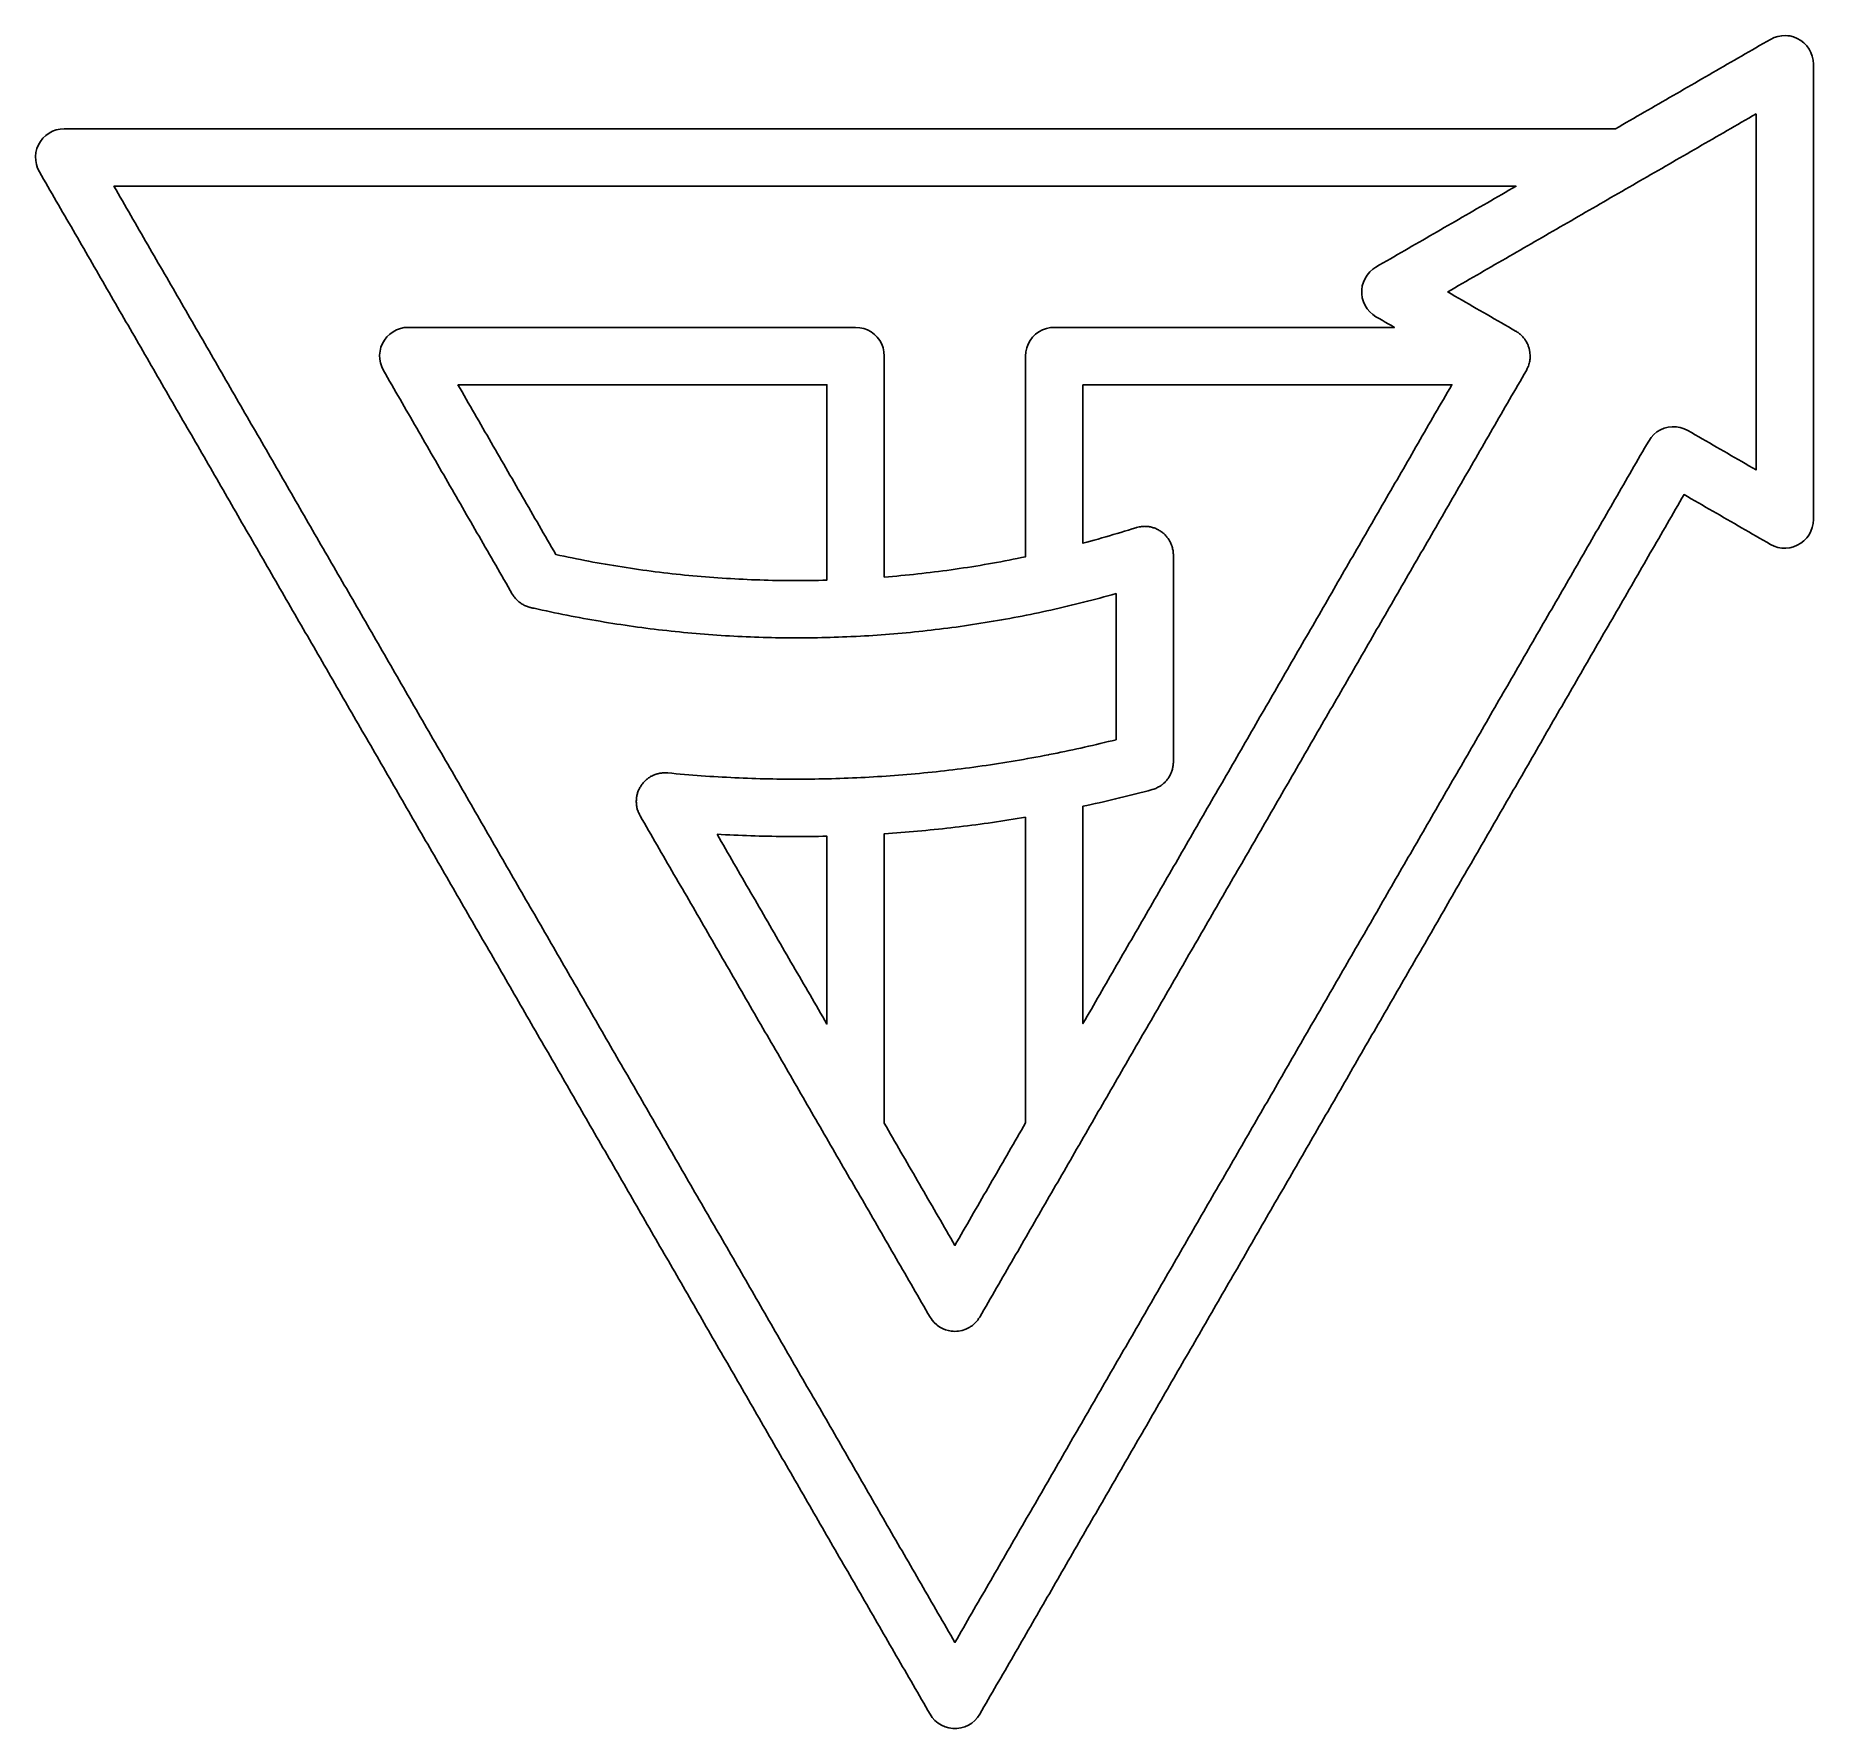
# Model space of a CAD drawing. Header units: millimetres. Extents: x 0 to 84.1, y 0 to 80.1.
import ezdxf

# ---------------------------------------------------------------- set-up
doc = ezdxf.new("R2010")
doc.units = ezdxf.units.MM

msp = doc.modelspace()

# ---------------------------------------------------------------- linework, layer by layer
at = {"layer": 'LOGO'}
for points in [[(82.7791, 80.0864), (82.5899, 80.0798), (82.4035, 80.0469), (82.2234, 79.9884), (82.0533, 79.9054), (81.8829, 79.807), (81.7125, 79.7086), (81.5421, 79.6102), (81.3717, 79.5118), (81.2013, 79.4135), (81.0309, 79.3151), (80.8605, 79.2167), (80.6901, 79.1183), (80.5197, 79.0199), (80.3493, 78.9216), (80.1789, 78.8232), (80.0085, 78.7248), (79.8381, 78.6264), (79.6677, 78.528), (79.4973, 78.4297), (79.327, 78.3313), (79.1566, 78.2329), (78.9862, 78.1345), (78.8158, 78.0361), (78.6454, 77.9377), (78.475, 77.8394), (78.3046, 77.741), (78.1342, 77.6426), (77.9638, 77.5442), (77.7934, 77.4458), (77.623, 77.3475), (77.4526, 77.2491), (77.2822, 77.1507), (77.1118, 77.0523), (76.9414, 76.9539), (76.771, 76.8555), (76.6006, 76.7572), (76.4302, 76.6588), (76.2598, 76.5604), (76.0894, 76.462), (75.919, 76.3636), (75.7486, 76.2653), (75.5782, 76.1669), (75.4078, 76.0685), (75.2374, 75.9701), (75.067, 75.8717), (74.8966, 75.7733), (74.7262, 75.675), (74.5263, 75.675), (74.3264, 75.675), (74.1265, 75.675), (73.9266, 75.675), (73.7266, 75.675), (73.5267, 75.675), (73.3268, 75.675), (73.1269, 75.675), (72.927, 75.675), (72.727, 75.675), (72.5271, 75.675), (72.3272, 75.675), (72.1273, 75.675), (71.9274, 75.675), (71.7274, 75.675), (71.5275, 75.675), (71.3276, 75.675), (71.1277, 75.675), (70.9278, 75.675), (70.7279, 75.675), (70.5279, 75.675), (70.328, 75.675), (70.1281, 75.675), (69.9282, 75.675), (69.7283, 75.675), (69.5283, 75.675), (69.3284, 75.675), (69.1285, 75.675), (68.9286, 75.675), (68.7287, 75.675), (68.5287, 75.675), (68.3288, 75.675), (68.1289, 75.675), (67.929, 75.675), (67.7291, 75.675), (67.5292, 75.675), (67.3292, 75.675), (67.1293, 75.675), (66.9294, 75.675), (66.7295, 75.675), (66.5296, 75.675), (66.3296, 75.675), (66.1297, 75.675), (65.9298, 75.675), (65.7299, 75.675), (65.53, 75.675), (65.33, 75.675), (65.1301, 75.675), (64.9302, 75.675), (64.7303, 75.675), (64.5304, 75.675), (64.3305, 75.675), (64.1305, 75.675), (63.9306, 75.675), (63.7307, 75.675), (63.5308, 75.675), (63.3309, 75.675), (63.1309, 75.675), (62.931, 75.675), (62.7311, 75.675), (62.5312, 75.675), (62.3313, 75.675), (62.1313, 75.675), (61.9314, 75.675), (61.7315, 75.675), (61.5316, 75.675), (61.3317, 75.675), (61.1317, 75.675), (60.9318, 75.675), (60.7319, 75.675), (60.532, 75.675), (60.3321, 75.675), (60.1322, 75.675), (59.9322, 75.675), (59.7323, 75.675), (59.5324, 75.675), (59.3325, 75.675), (59.1326, 75.675), (58.9326, 75.675), (58.7327, 75.675), (58.5328, 75.675), (58.3329, 75.675), (58.133, 75.675), (57.933, 75.675), (57.7331, 75.675), (57.5332, 75.675), (57.3333, 75.675), (57.1334, 75.675), (56.9335, 75.675), (56.7335, 75.675), (56.5336, 75.675), (56.3337, 75.675), (56.1338, 75.675), (55.9339, 75.675), (55.7339, 75.675), (55.534, 75.675), (55.3341, 75.675), (55.1342, 75.675), (54.9343, 75.675), (54.7343, 75.675), (54.5344, 75.675), (54.3345, 75.675), (54.1346, 75.675), (53.9347, 75.675), (53.7348, 75.675), (53.5348, 75.675), (53.3349, 75.675), (53.135, 75.675), (52.9351, 75.675), (52.7352, 75.675), (52.5352, 75.675), (52.3353, 75.675), (52.1354, 75.675), (51.9355, 75.675), (51.7356, 75.675), (51.5356, 75.675), (51.3357, 75.675), (51.1358, 75.675), (50.9359, 75.675), (50.736, 75.675), (50.536, 75.675), (50.3361, 75.675), (50.1362, 75.675), (49.9363, 75.675), (49.7364, 75.675), (49.5365, 75.675), (49.3365, 75.675), (49.1366, 75.675), (48.9367, 75.675), (48.7368, 75.675), (48.5369, 75.675), (48.3369, 75.675), (48.137, 75.675), (47.9371, 75.675), (47.7372, 75.675), (47.5373, 75.675), (47.3373, 75.675), (47.1374, 75.675), (46.9375, 75.675), (46.7376, 75.675), (46.5377, 75.675), (46.3378, 75.675), (46.1378, 75.675), (45.9379, 75.675), (45.738, 75.675), (45.5381, 75.675), (45.3382, 75.675), (45.1382, 75.675), (44.9383, 75.675), (44.7384, 75.675), (44.5385, 75.675), (44.3386, 75.675), (44.1386, 75.675), (43.9387, 75.675), (43.7388, 75.675), (43.5389, 75.675), (43.339, 75.675), (43.1391, 75.675), (42.9391, 75.675), (42.7392, 75.675), (42.5393, 75.675), (42.3394, 75.675), (42.1395, 75.675), (41.9395, 75.675), (41.7396, 75.675), (41.5397, 75.675), (41.3398, 75.675), (41.1399, 75.675), (40.9399, 75.675), (40.74, 75.675), (40.5401, 75.675), (40.3402, 75.675), (40.1403, 75.675), (39.9404, 75.675), (39.7404, 75.675), (39.5405, 75.675), (39.3406, 75.675), (39.1407, 75.675), (38.9408, 75.675), (38.7408, 75.675), (38.5409, 75.675), (38.341, 75.675), (38.1411, 75.675), (37.9412, 75.675), (37.7412, 75.675), (37.5413, 75.675), (37.3414, 75.675), (37.1415, 75.675), (36.9416, 75.675), (36.7416, 75.675), (36.5417, 75.675), (36.3418, 75.675), (36.1419, 75.675), (35.942, 75.675), (35.7421, 75.675), (35.5421, 75.675), (35.3422, 75.675), (35.1423, 75.675), (34.9424, 75.675), (34.7425, 75.675), (34.5425, 75.675), (34.3426, 75.675), (34.1427, 75.675), (33.9428, 75.675), (33.7429, 75.675), (33.5429, 75.675), (33.343, 75.675), (33.1431, 75.675), (32.9432, 75.675), (32.7433, 75.675), (32.5434, 75.675), (32.3434, 75.675), (32.1435, 75.675), (31.9436, 75.675), (31.7437, 75.675), (31.5438, 75.675), (31.3438, 75.675), (31.1439, 75.675), (30.944, 75.675), (30.7441, 75.675), (30.5442, 75.675), (30.3442, 75.675), (30.1443, 75.675), (29.9444, 75.675), (29.7445, 75.675), (29.5446, 75.675), (29.3447, 75.675), (29.1447, 75.675), (28.9448, 75.675), (28.7449, 75.675), (28.545, 75.675), (28.3451, 75.675), (28.1451, 75.675), (27.9452, 75.675), (27.7453, 75.675), (27.5454, 75.675), (27.3455, 75.675), (27.1455, 75.675), (26.9456, 75.675), (26.7457, 75.675), (26.5458, 75.675), (26.3459, 75.675), (26.1459, 75.675), (25.946, 75.675), (25.7461, 75.675), (25.5462, 75.675), (25.3463, 75.675), (25.1464, 75.675), (24.9464, 75.675), (24.7465, 75.675), (24.5466, 75.675), (24.3467, 75.675), (24.1468, 75.675), (23.9468, 75.675), (23.7469, 75.675), (23.547, 75.675), (23.3471, 75.675), (23.1472, 75.675), (22.9472, 75.675), (22.7473, 75.675), (22.5474, 75.675), (22.3475, 75.675), (22.1476, 75.675), (21.9477, 75.675), (21.7477, 75.675), (21.5478, 75.675), (21.3479, 75.675), (21.148, 75.675), (20.9481, 75.675), (20.7481, 75.675), (20.5482, 75.675), (20.3483, 75.675), (20.1484, 75.675), (19.9485, 75.675), (19.7485, 75.675), (19.5486, 75.675), (19.3487, 75.675), (19.1488, 75.675), (18.9489, 75.675), (18.749, 75.675), (18.549, 75.675), (18.3491, 75.675), (18.1492, 75.675), (17.9493, 75.675), (17.7494, 75.675), (17.5494, 75.675), (17.3495, 75.675), (17.1496, 75.675), (16.9497, 75.675), (16.7498, 75.675), (16.5498, 75.675), (16.3499, 75.675), (16.15, 75.675), (15.9501, 75.675), (15.7502, 75.675), (15.5502, 75.675), (15.3503, 75.675), (15.1504, 75.675), (14.9505, 75.675), (14.7506, 75.675), (14.5507, 75.675), (14.3507, 75.675), (14.1508, 75.675), (13.9509, 75.675), (13.751, 75.675), (13.5511, 75.675), (13.3511, 75.675), (13.1512, 75.675), (12.9513, 75.675), (12.7514, 75.675), (12.5515, 75.675), (12.3515, 75.675), (12.1516, 75.675), (11.9517, 75.675), (11.7518, 75.675), (11.5519, 75.675), (11.352, 75.675), (11.152, 75.675), (10.9521, 75.675), (10.7522, 75.675), (10.5523, 75.675), (10.3524, 75.675), (10.1524, 75.675), (9.9525, 75.675), (9.7526, 75.675), (9.5527, 75.675), (9.3528, 75.675), (9.1528, 75.675), (8.9529, 75.675), (8.753, 75.675), (8.5531, 75.675), (8.3532, 75.675), (8.1533, 75.675), (7.9533, 75.675), (7.7534, 75.675), (7.5535, 75.675), (7.3536, 75.675), (7.1537, 75.675), (6.9537, 75.675), (6.7538, 75.675), (6.5539, 75.675), (6.354, 75.675), (6.1541, 75.675), (5.9541, 75.675), (5.7542, 75.675), (5.5543, 75.675), (5.3544, 75.675), (5.1545, 75.675), (4.9545, 75.675), (4.7546, 75.675), (4.5547, 75.675), (4.3548, 75.675), (4.1549, 75.675), (3.955, 75.675), (3.755, 75.675), (3.5551, 75.675), (3.3552, 75.675), (3.1553, 75.675), (2.9554, 75.675), (2.7554, 75.675), (2.5555, 75.675), (2.3556, 75.675), (2.1557, 75.675), (1.9558, 75.675), (1.7558, 75.675), (1.5559, 75.675), (1.356, 75.675), (1.1672, 75.6617), (0.982, 75.6223), (0.8041, 75.5576), (0.637, 75.4687), (0.4839, 75.3574), (0.3477, 75.2259), (0.2312, 75.0767), (0.1365, 74.9128), (0.0656, 74.7372), (0.0198, 74.5536), (0, 74.3653), (0.0066, 74.1761), (0.0394, 73.9897), (0.0979, 73.8096), (0.1809, 73.6395), (0.2807, 73.4666), (0.3805, 73.2937), (0.4803, 73.1208), (0.5802, 72.9479), (0.68, 72.775), (0.7798, 72.6021), (0.8797, 72.4292), (0.9795, 72.2563), (1.0793, 72.0834), (1.1791, 71.9105), (1.279, 71.7376), (1.3788, 71.5647), (1.4786, 71.3918), (1.5784, 71.2188), (1.6783, 71.0459), (1.7781, 70.873), (1.8779, 70.7001), (1.9777, 70.5272), (2.0776, 70.3543), (2.1774, 70.1814), (2.2772, 70.0085), (2.377, 69.8356), (2.4769, 69.6627), (2.5767, 69.4898), (2.6765, 69.3169), (2.7763, 69.144), (2.8762, 68.9711), (2.976, 68.7982), (3.0758, 68.6253), (3.1756, 68.4524), (3.2755, 68.2795), (3.3753, 68.1066), (3.4751, 67.9337), (3.5749, 67.7608), (3.6748, 67.5879), (3.7746, 67.415), (3.8744, 67.2421), (3.9742, 67.0692), (4.0741, 66.8963), (4.1739, 66.7234), (4.2737, 66.5505), (4.3735, 66.3776), (4.4734, 66.2047), (4.5732, 66.0318), (4.673, 65.8589), (4.7728, 65.686), (4.8727, 65.5131), (4.9725, 65.3402), (5.0723, 65.1673), (5.1721, 64.9944), (5.272, 64.8215), (5.3718, 64.6486), (5.4716, 64.4757), (5.5714, 64.3028), (5.6713, 64.1299), (5.7711, 63.957), (5.8709, 63.7841), (5.9707, 63.6112), (6.0706, 63.4383), (6.1704, 63.2654), (6.2702, 63.0925), (6.3701, 62.9196), (6.4699, 62.7467), (6.5697, 62.5738), (6.6695, 62.4009), (6.7694, 62.228), (6.8692, 62.0551), (6.969, 61.8822), (7.0688, 61.7093), (7.1687, 61.5364), (7.2685, 61.3635), (7.3683, 61.1906), (7.4681, 61.0177), (7.568, 60.8447), (7.6678, 60.6718), (7.7676, 60.4989), (7.8674, 60.326), (7.9673, 60.1531), (8.0671, 59.9802), (8.1669, 59.8073), (8.2667, 59.6344), (8.3666, 59.4615), (8.4664, 59.2886), (8.5662, 59.1157), (8.666, 58.9428), (8.7659, 58.7699), (8.8657, 58.597), (8.9655, 58.4241), (9.0653, 58.2512), (9.1652, 58.0783), (9.265, 57.9054), (9.3648, 57.7325), (9.4646, 57.5596), (9.5645, 57.3867), (9.6643, 57.2138), (9.7641, 57.0409), (9.8639, 56.868), (9.9638, 56.6951), (10.0636, 56.5222), (10.1634, 56.3493), (10.2632, 56.1764), (10.3631, 56.0035), (10.4629, 55.8306), (10.5627, 55.6577), (10.6625, 55.4848), (10.7624, 55.3119), (10.8622, 55.139), (10.962, 54.9661), (11.0618, 54.7932), (11.1617, 54.6203), (11.2615, 54.4474), (11.3613, 54.2745), (11.4611, 54.1016), (11.561, 53.9287), (11.6608, 53.7558), (11.7606, 53.5829), (11.8605, 53.41), (11.9603, 53.2371), (12.0601, 53.0642), (12.1599, 52.8913), (12.2598, 52.7184), (12.3596, 52.5455), (12.4594, 52.3726), (12.5592, 52.1997), (12.6591, 52.0268), (12.7589, 51.8539), (12.8587, 51.681), (12.9585, 51.5081), (13.0584, 51.3352), (13.1582, 51.1623), (13.258, 50.9894), (13.3578, 50.8165), (13.4577, 50.6435), (13.5575, 50.4706), (13.6573, 50.2977), (13.7571, 50.1248), (13.857, 49.9519), (13.9568, 49.779), (14.0566, 49.6061), (14.1564, 49.4332), (14.2563, 49.2603), (14.3561, 49.0874), (14.4559, 48.9145), (14.5557, 48.7416), (14.6556, 48.5687), (14.7554, 48.3958), (14.8552, 48.2229), (14.955, 48.05), (15.0549, 47.8771), (15.1547, 47.7042), (15.2545, 47.5313), (15.3543, 47.3584), (15.4542, 47.1855), (15.554, 47.0126), (15.6538, 46.8397), (15.7536, 46.6668), (15.8535, 46.4939), (15.9533, 46.321), (16.0531, 46.1481), (16.1529, 45.9752), (16.2528, 45.8023), (16.3526, 45.6294), (16.4524, 45.4565), (16.5522, 45.2836), (16.6521, 45.1107), (16.7519, 44.9378), (16.8517, 44.7649), (16.9515, 44.592), (17.0514, 44.4191), (17.1512, 44.2462), (17.251, 44.0733), (17.3508, 43.9004), (17.4507, 43.7275), (17.5505, 43.5546), (17.6503, 43.3817), (17.7502, 43.2088), (17.85, 43.0359), (17.9498, 42.863), (18.0496, 42.6901), (18.1495, 42.5172), (18.2493, 42.3443), (18.3491, 42.1714), (18.4489, 41.9985), (18.5488, 41.8256), (18.6486, 41.6527), (18.7484, 41.4798), (18.8482, 41.3069), (18.9481, 41.134), (19.0479, 40.9611), (19.1477, 40.7882), (19.2475, 40.6153), (19.3474, 40.4424), (19.4472, 40.2694), (19.547, 40.0965), (19.6468, 39.9236), (19.7467, 39.7507), (19.8465, 39.5778), (19.9463, 39.4049), (20.0461, 39.232), (20.146, 39.0591), (20.2458, 38.8862), (20.3456, 38.7133), (20.4454, 38.5404), (20.5453, 38.3675), (20.6451, 38.1946), (20.7449, 38.0217), (20.8447, 37.8488), (20.9446, 37.6759), (21.0444, 37.503), (21.1442, 37.3301), (21.244, 37.1572), (21.3439, 36.9843), (21.4437, 36.8114), (21.5435, 36.6385), (21.6433, 36.4656), (21.7432, 36.2927), (21.843, 36.1198), (21.9428, 35.9469), (22.0426, 35.774), (22.1425, 35.6011), (22.2423, 35.4282), (22.3421, 35.2553), (22.4419, 35.0824), (22.5418, 34.9095), (22.6416, 34.7366), (22.7414, 34.5637), (22.8412, 34.3908), (22.9411, 34.2179), (23.0409, 34.045), (23.1407, 33.8721), (23.2406, 33.6992), (23.3404, 33.5263), (23.4402, 33.3534), (23.54, 33.1805), (23.6399, 33.0076), (23.7397, 32.8347), (23.8395, 32.6618), (23.9393, 32.4889), (24.0392, 32.316), (24.139, 32.1431), (24.2388, 31.9702), (24.3386, 31.7973), (24.4385, 31.6244), (24.5383, 31.4515), (24.6381, 31.2786), (24.7379, 31.1057), (24.8378, 30.9328), (24.9376, 30.7599), (25.0374, 30.587), (25.1372, 30.4141), (25.2371, 30.2412), (25.3369, 30.0682), (25.4367, 29.8953), (25.5365, 29.7224), (25.6364, 29.5495), (25.7362, 29.3766), (25.836, 29.2037), (25.9358, 29.0308), (26.0357, 28.8579), (26.1355, 28.685), (26.2353, 28.5121), (26.3351, 28.3392), (26.435, 28.1663), (26.5348, 27.9934), (26.6346, 27.8205), (26.7344, 27.6476), (26.8343, 27.4747), (26.9341, 27.3018), (27.0339, 27.1289), (27.1337, 26.956), (27.2336, 26.7831), (27.3334, 26.6102), (27.4332, 26.4373), (27.533, 26.2644), (27.6329, 26.0915), (27.7327, 25.9186), (27.8325, 25.7457), (27.9323, 25.5728), (28.0322, 25.3999), (28.132, 25.227), (28.2318, 25.0541), (28.3316, 24.8812), (28.4315, 24.7083), (28.5313, 24.5354), (28.6311, 24.3625), (28.731, 24.1896), (28.8308, 24.0167), (28.9306, 23.8438), (29.0304, 23.6709), (29.1303, 23.498), (29.2301, 23.3251), (29.3299, 23.1522), (29.4297, 22.9793), (29.5296, 22.8064), (29.6294, 22.6335), (29.7292, 22.4606), (29.829, 22.2877), (29.9289, 22.1148), (30.0287, 21.9419), (30.1285, 21.769), (30.2283, 21.5961), (30.3282, 21.4232), (30.428, 21.2503), (30.5278, 21.0774), (30.6276, 20.9045), (30.7275, 20.7316), (30.8273, 20.5587), (30.9271, 20.3858), (31.0269, 20.2129), (31.1268, 20.04), (31.2266, 19.8671), (31.3264, 19.6941), (31.4262, 19.5212), (31.5261, 19.3483), (31.6259, 19.1754), (31.7257, 19.0025), (31.8255, 18.8296), (31.9254, 18.6567), (32.0252, 18.4838), (32.125, 18.3109), (32.2248, 18.138), (32.3247, 17.9651), (32.4245, 17.7922), (32.5243, 17.6193), (32.6241, 17.4464), (32.724, 17.2735), (32.8238, 17.1006), (32.9236, 16.9277), (33.0234, 16.7548), (33.1233, 16.5819), (33.2231, 16.409), (33.3229, 16.2361), (33.4227, 16.0632), (33.5226, 15.8903), (33.6224, 15.7174), (33.7222, 15.5445), (33.822, 15.3716), (33.9219, 15.1987), (34.0217, 15.0258), (34.1215, 14.8529), (34.2213, 14.68), (34.3212, 14.5071), (34.421, 14.3342), (34.5208, 14.1613), (34.6207, 13.9884), (34.7205, 13.8155), (34.8203, 13.6426), (34.9201, 13.4697), (35.02, 13.2968), (35.1198, 13.1239), (35.2196, 12.951), (35.3194, 12.7781), (35.4193, 12.6052), (35.5191, 12.4323), (35.6189, 12.2594), (35.7187, 12.0865), (35.8186, 11.9136), (35.9184, 11.7407), (36.0182, 11.5678), (36.118, 11.3949), (36.2179, 11.222), (36.3177, 11.0491), (36.4175, 10.8762), (36.5173, 10.7033), (36.6172, 10.5304), (36.717, 10.3575), (36.8168, 10.1846), (36.9166, 10.0117), (37.0165, 9.8388), (37.1163, 9.6659), (37.2161, 9.4929), (37.3159, 9.32), (37.4158, 9.1471), (37.5156, 8.9742), (37.6154, 8.8013), (37.7152, 8.6284), (37.8151, 8.4555), (37.9149, 8.2826), (38.0147, 8.1097), (38.1145, 7.9368), (38.2144, 7.7639), (38.3142, 7.591), (38.414, 7.4181), (38.5138, 7.2452), (38.6137, 7.0723), (38.7135, 6.8994), (38.8133, 6.7265), (38.9131, 6.5536), (39.013, 6.3807), (39.1128, 6.2078), (39.2126, 6.0349), (39.3124, 5.862), (39.4123, 5.6891), (39.5121, 5.5162), (39.6119, 5.3433), (39.7117, 5.1704), (39.8116, 4.9975), (39.9114, 4.8246), (40.0112, 4.6517), (40.1111, 4.4788), (40.2109, 4.3059), (40.3107, 4.133), (40.4105, 3.9601), (40.5104, 3.7872), (40.6102, 3.6143), (40.71, 3.4414), (40.8098, 3.2685), (40.9097, 3.0956), (41.0095, 2.9227), (41.1093, 2.7498), (41.2091, 2.5769), (41.309, 2.404), (41.4088, 2.2311), (41.5086, 2.0582), (41.6084, 1.8853), (41.7083, 1.7124), (41.8081, 1.5395), (41.9079, 1.3666), (42.0077, 1.1937), (42.1076, 1.0208), (42.2074, 0.8479), (42.3072, 0.675), (42.4131, 0.5181), (42.5398, 0.3774), (42.6848, 0.2558), (42.8454, 0.1555), (43.0183, 0.0785), (43.2003, 0.0263), (43.3877, 0), (43.577, 0), (43.7644, 0.0263), (43.9464, 0.0785), (44.1193, 0.1555), (44.2799, 0.2558), (44.4249, 0.3774), (44.5516, 0.5181), (44.6575, 0.675), (44.7572, 0.8477), (44.857, 1.0205), (44.9567, 1.1932), (45.0564, 1.3659), (45.1562, 1.5387), (45.2559, 1.7114), (45.3556, 1.8842), (45.4554, 2.0569), (45.5551, 2.2297), (45.6549, 2.4024), (45.7546, 2.5752), (45.8543, 2.7479), (45.9541, 2.9207), (46.0538, 3.0934), (46.1535, 3.2662), (46.2533, 3.4389), (46.353, 3.6117), (46.4528, 3.7844), (46.5525, 3.9571), (46.6522, 4.1299), (46.752, 4.3026), (46.8517, 4.4754), (46.9514, 4.6481), (47.0512, 4.8209), (47.1509, 4.9936), (47.2507, 5.1664), (47.3504, 5.3391), (47.4501, 5.5119), (47.5499, 5.6846), (47.6496, 5.8574), (47.7493, 6.0301), (47.8491, 6.2028), (47.9488, 6.3756), (48.0485, 6.5483), (48.1483, 6.7211), (48.248, 6.8938), (48.3478, 7.0666), (48.4475, 7.2393), (48.5472, 7.4121), (48.647, 7.5848), (48.7467, 7.7576), (48.8464, 7.9303), (48.9462, 8.1031), (49.0459, 8.2758), (49.1457, 8.4486), (49.2454, 8.6213), (49.3451, 8.794), (49.4449, 8.9668), (49.5446, 9.1395), (49.6443, 9.3123), (49.7441, 9.485), (49.8438, 9.6578), (49.9436, 9.8305), (50.0433, 10.0033), (50.143, 10.176), (50.2428, 10.3488), (50.3425, 10.5215), (50.4422, 10.6943), (50.542, 10.867), (50.6417, 11.0398), (50.7414, 11.2125), (50.8412, 11.3852), (50.9409, 11.558), (51.0407, 11.7307), (51.1404, 11.9035), (51.2401, 12.0762), (51.3399, 12.249), (51.4396, 12.4217), (51.5393, 12.5945), (51.6391, 12.7672), (51.7388, 12.94), (51.8386, 13.1127), (51.9383, 13.2855), (52.038, 13.4582), (52.1378, 13.6309), (52.2375, 13.8037), (52.3372, 13.9764), (52.437, 14.1492), (52.5367, 14.3219), (52.6365, 14.4947), (52.7362, 14.6674), (52.8359, 14.8402), (52.9357, 15.0129), (53.0354, 15.1857), (53.1351, 15.3584), (53.2349, 15.5312), (53.3346, 15.7039), (53.4344, 15.8767), (53.5341, 16.0494), (53.6338, 16.2221), (53.7336, 16.3949), (53.8333, 16.5676), (53.933, 16.7404), (54.0328, 16.9131), (54.1325, 17.0859), (54.2322, 17.2586), (54.332, 17.4314), (54.4317, 17.6041), (54.5315, 17.7769), (54.6312, 17.9496), (54.7309, 18.1224), (54.8307, 18.2951), (54.9304, 18.4678), (55.0301, 18.6406), (55.1299, 18.8133), (55.2296, 18.9861), (55.3294, 19.1588), (55.4291, 19.3316), (55.5288, 19.5043), (55.6286, 19.6771), (55.7283, 19.8498), (55.828, 20.0226), (55.9278, 20.1953), (56.0275, 20.3681), (56.1273, 20.5408), (56.227, 20.7136), (56.3267, 20.8863), (56.4265, 21.059), (56.5262, 21.2318), (56.6259, 21.4045), (56.7257, 21.5773), (56.8254, 21.75), (56.9252, 21.9228), (57.0249, 22.0955), (57.1246, 22.2683), (57.2244, 22.441), (57.3241, 22.6138), (57.4238, 22.7865), (57.5236, 22.9593), (57.6233, 23.132), (57.723, 23.3047), (57.8228, 23.4775), (57.9225, 23.6502), (58.0223, 23.823), (58.122, 23.9957), (58.2217, 24.1685), (58.3215, 24.3412), (58.4212, 24.514), (58.5209, 24.6867), (58.6207, 24.8595), (58.7204, 25.0322), (58.8202, 25.205), (58.9199, 25.3777), (59.0196, 25.5505), (59.1194, 25.7232), (59.2191, 25.8959), (59.3188, 26.0687), (59.4186, 26.2414), (59.5183, 26.4142), (59.6181, 26.5869), (59.7178, 26.7597), (59.8175, 26.9324), (59.9173, 27.1052), (60.017, 27.2779), (60.1167, 27.4507), (60.2165, 27.6234), (60.3162, 27.7962), (60.4159, 27.9689), (60.5157, 28.1416), (60.6154, 28.3144), (60.7152, 28.4871), (60.8149, 28.6599), (60.9146, 28.8326), (61.0144, 29.0054), (61.1141, 29.1781), (61.2138, 29.3509), (61.3136, 29.5236), (61.4133, 29.6964), (61.5131, 29.8691), (61.6128, 30.0419), (61.7125, 30.2146), (61.8123, 30.3874), (61.912, 30.5601), (62.0117, 30.7328), (62.1115, 30.9056), (62.2112, 31.0783), (62.311, 31.2511), (62.4107, 31.4238), (62.5104, 31.5966), (62.6102, 31.7693), (62.7099, 31.9421), (62.8096, 32.1148), (62.9094, 32.2876), (63.0091, 32.4603), (63.1089, 32.6331), (63.2086, 32.8058), (63.3083, 32.9785), (63.4081, 33.1513), (63.5078, 33.324), (63.6075, 33.4968), (63.7073, 33.6695), (63.807, 33.8423), (63.9067, 34.015), (64.0065, 34.1878), (64.1062, 34.3605), (64.206, 34.5333), (64.3057, 34.706), (64.4054, 34.8788), (64.5052, 35.0515), (64.6049, 35.2243), (64.7046, 35.397), (64.8044, 35.5697), (64.9041, 35.7425), (65.0039, 35.9152), (65.1036, 36.088), (65.2033, 36.2607), (65.3031, 36.4335), (65.4028, 36.6062), (65.5025, 36.779), (65.6023, 36.9517), (65.702, 37.1245), (65.8018, 37.2972), (65.9015, 37.47), (66.0012, 37.6427), (66.101, 37.8154), (66.2007, 37.9882), (66.3004, 38.1609), (66.4002, 38.3337), (66.4999, 38.5064), (66.5997, 38.6792), (66.6994, 38.8519), (66.7991, 39.0247), (66.8989, 39.1974), (66.9986, 39.3702), (67.0983, 39.5429), (67.1981, 39.7157), (67.2978, 39.8884), (67.3975, 40.0612), (67.4973, 40.2339), (67.597, 40.4066), (67.6968, 40.5794), (67.7965, 40.7521), (67.8962, 40.9249), (67.996, 41.0976), (68.0957, 41.2704), (68.1954, 41.4431), (68.2952, 41.6159), (68.3949, 41.7886), (68.4947, 41.9614), (68.5944, 42.1341), (68.6941, 42.3069), (68.7939, 42.4796), (68.8936, 42.6523), (68.9933, 42.8251), (69.0931, 42.9978), (69.1928, 43.1706), (69.2926, 43.3433), (69.3923, 43.5161), (69.492, 43.6888), (69.5918, 43.8616), (69.6915, 44.0343), (69.7912, 44.2071), (69.891, 44.3798), (69.9907, 44.5526), (70.0905, 44.7253), (70.1902, 44.8981), (70.2899, 45.0708), (70.3897, 45.2435), (70.4894, 45.4163), (70.5891, 45.589), (70.6889, 45.7618), (70.7886, 45.9345), (70.8883, 46.1073), (70.9881, 46.28), (71.0878, 46.4528), (71.1876, 46.6255), (71.2873, 46.7983), (71.387, 46.971), (71.4868, 47.1438), (71.5865, 47.3165), (71.6862, 47.4892), (71.786, 47.662), (71.8857, 47.8347), (71.9855, 48.0075), (72.0852, 48.1802), (72.1849, 48.353), (72.2847, 48.5257), (72.3844, 48.6985), (72.4841, 48.8712), (72.5839, 49.044), (72.6836, 49.2167), (72.7834, 49.3895), (72.8831, 49.5622), (72.9828, 49.735), (73.0826, 49.9077), (73.1823, 50.0804), (73.282, 50.2532), (73.3818, 50.4259), (73.4815, 50.5987), (73.5812, 50.7714), (73.681, 50.9442), (73.7807, 51.1169), (73.8805, 51.2897), (73.9802, 51.4624), (74.0799, 51.6352), (74.1797, 51.8079), (74.2794, 51.9807), (74.3791, 52.1534), (74.4789, 52.3261), (74.5786, 52.4989), (74.6784, 52.6716), (74.7781, 52.8444), (74.8778, 53.0171), (74.9776, 53.1899), (75.0773, 53.3626), (75.177, 53.5354), (75.2768, 53.7081), (75.3765, 53.8809), (75.4763, 54.0536), (75.576, 54.2264), (75.6757, 54.3991), (75.7755, 54.5719), (75.8752, 54.7446), (75.9749, 54.9173), (76.0747, 55.0901), (76.1744, 55.2628), (76.2742, 55.4356), (76.3739, 55.6083), (76.4736, 55.7811), (76.5734, 55.9538), (76.6731, 56.1266), (76.7728, 56.2993), (76.8726, 56.4721), (76.9723, 56.6448), (77.072, 56.8176), (77.1718, 56.9903), (77.2715, 57.163), (77.3713, 57.3358), (77.471, 57.5085), (77.5707, 57.6813), (77.6705, 57.854), (77.7702, 58.0268), (77.8699, 58.1995), (77.9697, 58.3723), (78.1398, 58.274), (78.31, 58.1758), (78.4801, 58.0775), (78.6503, 57.9793), (78.8204, 57.8811), (78.9906, 57.7828), (79.1607, 57.6846), (79.3309, 57.5863), (79.501, 57.4881), (79.6712, 57.3898), (79.8413, 57.2916), (80.0115, 57.1934), (80.1816, 57.0951), (80.3518, 56.9969), (80.5219, 56.8986), (80.6921, 56.8004), (80.8622, 56.7022), (81.0324, 56.6039), (81.2026, 56.5057), (81.3727, 56.4074), (81.5429, 56.3092), (81.713, 56.2109), (81.8832, 56.1127), (82.0533, 56.0145), (82.2235, 55.9315), (82.4035, 55.873), (82.5899, 55.8402), (82.7791, 55.8336), (82.9674, 55.8534), (83.1511, 55.8992), (83.3266, 55.9701), (83.4905, 56.0647), (83.6397, 56.1813), (83.7712, 56.3174), (83.8825, 56.4706), (83.9714, 56.6377), (84.0362, 56.8156), (84.0756, 57.0008), (84.0888, 57.1896), (84.0888, 57.389), (84.0888, 57.5885), (84.0888, 57.7879), (84.0888, 57.9874), (84.0888, 58.1868), (84.0888, 58.3863), (84.0888, 58.5857), (84.0888, 58.7852), (84.0888, 58.9846), (84.0888, 59.1841), (84.0888, 59.3835), (84.0888, 59.583), (84.0888, 59.7824), (84.0888, 59.9819), (84.0888, 60.1813), (84.0888, 60.3808), (84.0888, 60.5803), (84.0888, 60.7797), (84.0888, 60.9792), (84.0888, 61.1786), (84.0888, 61.3781), (84.0888, 61.5775), (84.0888, 61.777), (84.0888, 61.9764), (84.0888, 62.1759), (84.0888, 62.3753), (84.0888, 62.5748), (84.0888, 62.7742), (84.0888, 62.9737), (84.0888, 63.1731), (84.0888, 63.3726), (84.0888, 63.572), (84.0888, 63.7715), (84.0888, 63.9709), (84.0888, 64.1704), (84.0888, 64.3698), (84.0888, 64.5693), (84.0888, 64.7687), (84.0888, 64.9682), (84.0888, 65.1676), (84.0888, 65.3671), (84.0888, 65.5665), (84.0888, 65.766), (84.0888, 65.9654), (84.0888, 66.1649), (84.0888, 66.3643), (84.0888, 66.5638), (84.0888, 66.7632), (84.0888, 66.9627), (84.0888, 67.1621), (84.0888, 67.3616), (84.0888, 67.561), (84.0888, 67.7605), (84.0888, 67.9599), (84.0888, 68.1594), (84.0888, 68.3588), (84.0888, 68.5583), (84.0888, 68.7577), (84.0888, 68.9572), (84.0888, 69.1566), (84.0888, 69.3561), (84.0888, 69.5555), (84.0888, 69.755), (84.0888, 69.9544), (84.0888, 70.1539), (84.0888, 70.3533), (84.0888, 70.5528), (84.0888, 70.7522), (84.0888, 70.9517), (84.0888, 71.1511), (84.0888, 71.3506), (84.0888, 71.55), (84.0888, 71.7495), (84.0888, 71.9489), (84.0888, 72.1484), (84.0888, 72.3478), (84.0888, 72.5473), (84.0888, 72.7467), (84.0888, 72.9462), (84.0888, 73.1456), (84.0888, 73.3451), (84.0888, 73.5445), (84.0888, 73.744), (84.0888, 73.9434), (84.0888, 74.1429), (84.0888, 74.3423), (84.0888, 74.5418), (84.0888, 74.7412), (84.0888, 74.9407), (84.0888, 75.1401), (84.0888, 75.3396), (84.0888, 75.539), (84.0888, 75.7385), (84.0888, 75.9379), (84.0888, 76.1374), (84.0888, 76.3368), (84.0888, 76.5363), (84.0888, 76.7357), (84.0888, 76.9352), (84.0888, 77.1346), (84.0888, 77.3341), (84.0888, 77.5335), (84.0888, 77.733), (84.0888, 77.9324), (84.0888, 78.1319), (84.0888, 78.3313), (84.0888, 78.5308), (84.0888, 78.7302), (84.0756, 78.9191), (84.0362, 79.1043), (83.9715, 79.2822), (83.8826, 79.4493), (83.7713, 79.6025), (83.6398, 79.7387), (83.4906, 79.8552), (83.3267, 79.9499), (83.1512, 80.0208), (82.9675, 80.0666), (82.8736, 80.0798)], [(81.3748, 76.38), (81.3748, 76.1818), (81.3748, 75.9837), (81.3748, 75.7856), (81.3748, 75.5875), (81.3748, 75.3894), (81.3748, 75.1913), (81.3748, 74.9932), (81.3748, 74.795), (81.3748, 74.5969), (81.3748, 74.3988), (81.3748, 74.2007), (81.3748, 74.0026), (81.3748, 73.8045), (81.3748, 73.6063), (81.3748, 73.4082), (81.3748, 73.2101), (81.3748, 73.012), (81.3748, 72.8139), (81.3748, 72.6158), (81.3748, 72.4176), (81.3748, 72.2195), (81.3748, 72.0214), (81.3748, 71.8233), (81.3748, 71.6252), (81.3748, 71.4271), (81.3748, 71.2289), (81.3748, 71.0308), (81.3748, 70.8327), (81.3748, 70.6346), (81.3748, 70.4365), (81.3748, 70.2384), (81.3748, 70.0402), (81.3748, 69.8421), (81.3748, 69.644), (81.3748, 69.4459), (81.3748, 69.2478), (81.3748, 69.0497), (81.3748, 68.8515), (81.3748, 68.6534), (81.3748, 68.4553), (81.3748, 68.2572), (81.3748, 68.0591), (81.3748, 67.861), (81.3748, 67.6628), (81.3748, 67.4647), (81.3748, 67.2666), (81.3748, 67.0685), (81.3748, 66.8704), (81.3748, 66.6723), (81.3748, 66.4741), (81.3748, 66.276), (81.3748, 66.0779), (81.3748, 65.8798), (81.3748, 65.6817), (81.3748, 65.4836), (81.3748, 65.2854), (81.3748, 65.0873), (81.3748, 64.8892), (81.3748, 64.6911), (81.3748, 64.493), (81.3748, 64.2949), (81.3748, 64.0967), (81.3748, 63.8986), (81.3748, 63.7005), (81.3748, 63.5024), (81.3748, 63.3043), (81.3748, 63.1062), (81.3748, 62.9081), (81.3748, 62.7099), (81.3748, 62.5118), (81.3748, 62.3137), (81.3748, 62.1156), (81.3748, 61.9175), (81.3748, 61.7194), (81.3748, 61.5212), (81.3748, 61.3231), (81.3748, 61.125), (81.3748, 60.9269), (81.3748, 60.7288), (81.3748, 60.5307), (81.3748, 60.3325), (81.3748, 60.1344), (81.3748, 59.9363), (81.3748, 59.7382), (81.3748, 59.5401), (81.2052, 59.638), (81.0355, 59.736), (80.8659, 59.8339), (80.6962, 59.9319), (80.5266, 60.0299), (80.3569, 60.1278), (80.1873, 60.2258), (80.0176, 60.3237), (79.848, 60.4217), (79.6784, 60.5196), (79.5087, 60.6176), (79.3391, 60.7156), (79.1694, 60.8135), (78.9998, 60.9115), (78.8301, 61.0094), (78.6605, 61.1074), (78.4908, 61.2053), (78.3212, 61.3033), (78.1515, 61.4012), (77.9774, 61.4859), (77.7929, 61.5448), (77.602, 61.5769), (77.4084, 61.5815), (77.2162, 61.5586), (77.0291, 61.5085), (76.8512, 61.4323), (76.6858, 61.3315), (76.5365, 61.2082), (76.4062, 61.065), (76.2977, 60.9046), (76.198, 60.7319), (76.0982, 60.5591), (75.9985, 60.3863), (75.8987, 60.2136), (75.799, 60.0408), (75.6992, 59.8681), (75.5995, 59.6953), (75.4998, 59.5225), (75.4, 59.3498), (75.3003, 59.177), (75.2005, 59.0043), (75.1008, 58.8315), (75.001, 58.6588), (74.9013, 58.486), (74.8016, 58.3132), (74.7018, 58.1405), (74.6021, 57.9677), (74.5023, 57.795), (74.4026, 57.6222), (74.3028, 57.4494), (74.2031, 57.2767), (74.1034, 57.1039), (74.0036, 56.9312), (73.9039, 56.7584), (73.8041, 56.5857), (73.7044, 56.4129), (73.6046, 56.2401), (73.5049, 56.0674), (73.4052, 55.8946), (73.3054, 55.7219), (73.2057, 55.5491), (73.1059, 55.3764), (73.0062, 55.2036), (72.9064, 55.0308), (72.8067, 54.8581), (72.707, 54.6853), (72.6072, 54.5126), (72.5075, 54.3398), (72.4077, 54.167), (72.308, 53.9943), (72.2083, 53.8215), (72.1085, 53.6488), (72.0088, 53.476), (71.909, 53.3033), (71.8093, 53.1305), (71.7095, 52.9577), (71.6098, 52.785), (71.5101, 52.6122), (71.4103, 52.4395), (71.3106, 52.2667), (71.2108, 52.094), (71.1111, 51.9212), (71.0113, 51.7484), (70.9116, 51.5757), (70.8119, 51.4029), (70.7121, 51.2302), (70.6124, 51.0574), (70.5126, 50.8846), (70.4129, 50.7119), (70.3131, 50.5391), (70.2134, 50.3664), (70.1137, 50.1936), (70.0139, 50.0209), (69.9142, 49.8481), (69.8144, 49.6753), (69.7147, 49.5026), (69.6149, 49.3298), (69.5152, 49.1571), (69.4155, 48.9843), (69.3157, 48.8116), (69.216, 48.6388), (69.1162, 48.466), (69.0165, 48.2933), (68.9167, 48.1205), (68.817, 47.9478), (68.7173, 47.775), (68.6175, 47.6022), (68.5178, 47.4295), (68.418, 47.2567), (68.3183, 47.084), (68.2185, 46.9112), (68.1188, 46.7385), (68.0191, 46.5657), (67.9193, 46.3929), (67.8196, 46.2202), (67.7198, 46.0474), (67.6201, 45.8747), (67.5203, 45.7019), (67.4206, 45.5292), (67.3209, 45.3564), (67.2211, 45.1836), (67.1214, 45.0109), (67.0216, 44.8381), (66.9219, 44.6654), (66.8221, 44.4926), (66.7224, 44.3198), (66.6227, 44.1471), (66.5229, 43.9743), (66.4232, 43.8016), (66.3234, 43.6288), (66.2237, 43.4561), (66.1239, 43.2833), (66.0242, 43.1105), (65.9245, 42.9378), (65.8247, 42.765), (65.725, 42.5923), (65.6252, 42.4195), (65.5255, 42.2468), (65.4257, 42.074), (65.326, 41.9012), (65.2263, 41.7285), (65.1265, 41.5557), (65.0268, 41.383), (64.927, 41.2102), (64.8273, 41.0374), (64.7275, 40.8647), (64.6278, 40.6919), (64.5281, 40.5192), (64.4283, 40.3464), (64.3286, 40.1737), (64.2288, 40.0009), (64.1291, 39.8281), (64.0293, 39.6554), (63.9296, 39.4826), (63.8299, 39.3099), (63.7301, 39.1371), (63.6304, 38.9643), (63.5306, 38.7916), (63.4309, 38.6188), (63.3311, 38.4461), (63.2314, 38.2733), (63.1317, 38.1006), (63.0319, 37.9278), (62.9322, 37.755), (62.8324, 37.5823), (62.7327, 37.4095), (62.6329, 37.2368), (62.5332, 37.064), (62.4335, 36.8913), (62.3337, 36.7185), (62.234, 36.5457), (62.1342, 36.373), (62.0345, 36.2002), (61.9348, 36.0275), (61.835, 35.8547), (61.7353, 35.6819), (61.6355, 35.5092), (61.5358, 35.3364), (61.436, 35.1637), (61.3363, 34.9909), (61.2366, 34.8182), (61.1368, 34.6454), (61.0371, 34.4726), (60.9373, 34.2999), (60.8376, 34.1271), (60.7378, 33.9544), (60.6381, 33.7816), (60.5384, 33.6089), (60.4386, 33.4361), (60.3389, 33.2633), (60.2391, 33.0906), (60.1394, 32.9178), (60.0396, 32.7451), (59.9399, 32.5723), (59.8402, 32.3995), (59.7404, 32.2268), (59.6407, 32.054), (59.5409, 31.8813), (59.4412, 31.7085), (59.3414, 31.5358), (59.2417, 31.363), (59.142, 31.1902), (59.0422, 31.0175), (58.9425, 30.8447), (58.8427, 30.672), (58.743, 30.4992), (58.6432, 30.3265), (58.5435, 30.1537), (58.4438, 29.9809), (58.344, 29.8082), (58.2443, 29.6354), (58.1445, 29.4627), (58.0448, 29.2899), (57.945, 29.1171), (57.8453, 28.9444), (57.7456, 28.7716), (57.6458, 28.5989), (57.5461, 28.4261), (57.4463, 28.2534), (57.3466, 28.0806), (57.2468, 27.9078), (57.1471, 27.7351), (57.0474, 27.5623), (56.9476, 27.3896), (56.8479, 27.2168), (56.7481, 27.0441), (56.6484, 26.8713), (56.5486, 26.6985), (56.4489, 26.5258), (56.3492, 26.353), (56.2494, 26.1803), (56.1497, 26.0075), (56.0499, 25.8347), (55.9502, 25.662), (55.8504, 25.4892), (55.7507, 25.3165), (55.651, 25.1437), (55.5512, 24.971), (55.4515, 24.7982), (55.3517, 24.6254), (55.252, 24.4527), (55.1522, 24.2799), (55.0525, 24.1072), (54.9528, 23.9344), (54.853, 23.7617), (54.7533, 23.5889), (54.6535, 23.4161), (54.5538, 23.2434), (54.454, 23.0706), (54.3543, 22.8979), (54.2546, 22.7251), (54.1548, 22.5523), (54.0551, 22.3796), (53.9553, 22.2068), (53.8556, 22.0341), (53.7558, 21.8613), (53.6561, 21.6886), (53.5564, 21.5158), (53.4566, 21.343), (53.3569, 21.1703), (53.2571, 20.9975), (53.1574, 20.8248), (53.0576, 20.652), (52.9579, 20.4792), (52.8582, 20.3065), (52.7584, 20.1337), (52.6587, 19.961), (52.5589, 19.7882), (52.4592, 19.6155), (52.3594, 19.4427), (52.2597, 19.2699), (52.16, 19.0972), (52.0602, 18.9244), (51.9605, 18.7517), (51.8607, 18.5789), (51.761, 18.4062), (51.6613, 18.2334), (51.5615, 18.0606), (51.4618, 17.8879), (51.362, 17.7151), (51.2623, 17.5424), (51.1625, 17.3696), (51.0628, 17.1968), (50.9631, 17.0241), (50.8633, 16.8513), (50.7636, 16.6786), (50.6638, 16.5058), (50.5641, 16.3331), (50.4643, 16.1603), (50.3646, 15.9875), (50.2649, 15.8148), (50.1651, 15.642), (50.0654, 15.4693), (49.9656, 15.2965), (49.8659, 15.1238), (49.7661, 14.951), (49.6664, 14.7782), (49.5667, 14.6055), (49.4669, 14.4327), (49.3672, 14.26), (49.2674, 14.0872), (49.1677, 13.9144), (49.0679, 13.7417), (48.9682, 13.5689), (48.8685, 13.3962), (48.7687, 13.2234), (48.669, 13.0507), (48.5692, 12.8779), (48.4695, 12.7051), (48.3697, 12.5324), (48.27, 12.3596), (48.1703, 12.1869), (48.0705, 12.0141), (47.9708, 11.8414), (47.871, 11.6686), (47.7713, 11.4958), (47.6715, 11.3231), (47.5718, 11.1503), (47.4721, 10.9776), (47.3723, 10.8048), (47.2726, 10.632), (47.1728, 10.4593), (47.0731, 10.2865), (46.9733, 10.1138), (46.8736, 9.941), (46.7739, 9.7683), (46.6741, 9.5955), (46.5744, 9.4227), (46.4746, 9.25), (46.3749, 9.0772), (46.2751, 8.9045), (46.1754, 8.7317), (46.0757, 8.559), (45.9759, 8.3862), (45.8762, 8.2134), (45.7764, 8.0407), (45.6767, 7.8679), (45.5769, 7.6952), (45.4772, 7.5224), (45.3775, 7.3496), (45.2777, 7.1769), (45.178, 7.0041), (45.0782, 6.8314), (44.9785, 6.6586), (44.8787, 6.4859), (44.779, 6.3131), (44.6793, 6.1403), (44.5795, 5.9676), (44.4798, 5.7948), (44.38, 5.6221), (44.2803, 5.4493), (44.1805, 5.2766), (44.0808, 5.1038), (43.9811, 4.931), (43.8813, 4.7583), (43.7816, 4.5855), (43.6818, 4.4128), (43.5821, 4.24), (43.4823, 4.0672), (43.3824, 4.2403), (43.2825, 4.4134), (43.1825, 4.5865), (43.0826, 4.7596), (42.9826, 4.9327), (42.8827, 5.1058), (42.7828, 5.2789), (42.6828, 5.452), (42.5829, 5.6251), (42.4829, 5.7982), (42.383, 5.9713), (42.2831, 6.1444), (42.1831, 6.3175), (42.0832, 6.4906), (41.9832, 6.6637), (41.8833, 6.8368), (41.7834, 7.0099), (41.6834, 7.183), (41.5835, 7.3561), (41.4836, 7.5292), (41.3836, 7.7023), (41.2837, 7.8754), (41.1837, 8.0485), (41.0838, 8.2216), (40.9839, 8.3947), (40.8839, 8.5678), (40.784, 8.7409), (40.684, 8.914), (40.5841, 9.0871), (40.4842, 9.2602), (40.3842, 9.4333), (40.2843, 9.6064), (40.1843, 9.7795), (40.0844, 9.9526), (39.9845, 10.1257), (39.8845, 10.2988), (39.7846, 10.4719), (39.6846, 10.645), (39.5847, 10.8181), (39.4848, 10.9912), (39.3848, 11.1643), (39.2849, 11.3374), (39.1849, 11.5105), (39.085, 11.6836), (38.9851, 11.8567), (38.8851, 12.0298), (38.7852, 12.2029), (38.6852, 12.376), (38.5853, 12.5491), (38.4854, 12.7222), (38.3854, 12.8953), (38.2855, 13.0684), (38.1855, 13.2415), (38.0856, 13.4146), (37.9857, 13.5877), (37.8857, 13.7608), (37.7858, 13.9339), (37.6858, 14.107), (37.5859, 14.2801), (37.486, 14.4532), (37.386, 14.6263), (37.2861, 14.7994), (37.1861, 14.9725), (37.0862, 15.1456), (36.9863, 15.3187), (36.8863, 15.4918), (36.7864, 15.6649), (36.6864, 15.838), (36.5865, 16.0111), (36.4866, 16.1842), (36.3866, 16.3573), (36.2867, 16.5304), (36.1867, 16.7035), (36.0868, 16.8766), (35.9869, 17.0497), (35.8869, 17.2228), (35.787, 17.3959), (35.687, 17.569), (35.5871, 17.7421), (35.4872, 17.9152), (35.3872, 18.0883), (35.2873, 18.2614), (35.1873, 18.4345), (35.0874, 18.6076), (34.9875, 18.7807), (34.8875, 18.9538), (34.7876, 19.1269), (34.6876, 19.3), (34.5877, 19.4731), (34.4878, 19.6462), (34.3878, 19.8193), (34.2879, 19.9924), (34.1879, 20.1655), (34.088, 20.3386), (33.9881, 20.5117), (33.8881, 20.6848), (33.7882, 20.8579), (33.6882, 21.031), (33.5883, 21.2041), (33.4884, 21.3772), (33.3884, 21.5503), (33.2885, 21.7234), (33.1885, 21.8965), (33.0886, 22.0696), (32.9887, 22.2427), (32.8887, 22.4158), (32.7888, 22.5889), (32.6888, 22.762), (32.5889, 22.9351), (32.489, 23.1082), (32.389, 23.2813), (32.2891, 23.4544), (32.1891, 23.6275), (32.0892, 23.8006), (31.9893, 23.9737), (31.8893, 24.1468), (31.7894, 24.3199), (31.6894, 24.493), (31.5895, 24.6661), (31.4896, 24.8392), (31.3896, 25.0123), (31.2897, 25.1854), (31.1897, 25.3585), (31.0898, 25.5316), (30.9899, 25.7047), (30.8899, 25.8778), (30.79, 26.0509), (30.69, 26.224), (30.5901, 26.3971), (30.4902, 26.5702), (30.3902, 26.7433), (30.2903, 26.9164), (30.1903, 27.0895), (30.0904, 27.2626), (29.9905, 27.4357), (29.8905, 27.6088), (29.7906, 27.7819), (29.6906, 27.955), (29.5907, 28.1281), (29.4908, 28.3012), (29.3908, 28.4743), (29.2909, 28.6474), (29.1909, 28.8205), (29.091, 28.9936), (28.9911, 29.1667), (28.8911, 29.3398), (28.7912, 29.5129), (28.6912, 29.686), (28.5913, 29.8591), (28.4914, 30.0322), (28.3914, 30.2053), (28.2915, 30.3784), (28.1915, 30.5515), (28.0916, 30.7246), (27.9917, 30.8977), (27.8917, 31.0708), (27.7918, 31.2439), (27.6919, 31.417), (27.5919, 31.5901), (27.492, 31.7632), (27.392, 31.9363), (27.2921, 32.1094), (27.1922, 32.2825), (27.0922, 32.4556), (26.9923, 32.6287), (26.8923, 32.8018), (26.7924, 32.9749), (26.6925, 33.148), (26.5925, 33.3211), (26.4926, 33.4942), (26.3926, 33.6673), (26.2927, 33.8404), (26.1928, 34.0135), (26.0928, 34.1866), (25.9929, 34.3597), (25.8929, 34.5328), (25.793, 34.7059), (25.6931, 34.879), (25.5931, 35.0521), (25.4932, 35.2252), (25.3932, 35.3983), (25.2933, 35.5714), (25.1934, 35.7445), (25.0934, 35.9176), (24.9935, 36.0907), (24.8935, 36.2638), (24.7936, 36.4369), (24.6937, 36.61), (24.5937, 36.7831), (24.4938, 36.9562), (24.3938, 37.1293), (24.2939, 37.3024), (24.194, 37.4755), (24.094, 37.6486), (23.9941, 37.8217), (23.8941, 37.9948), (23.7942, 38.1679), (23.6943, 38.341), (23.5943, 38.5141), (23.4944, 38.6872), (23.3944, 38.8603), (23.2945, 39.0334), (23.1946, 39.2065), (23.0946, 39.3796), (22.9947, 39.5527), (22.8947, 39.7258), (22.7948, 39.8989), (22.6949, 40.072), (22.5949, 40.2451), (22.495, 40.4182), (22.395, 40.5913), (22.2951, 40.7644), (22.1952, 40.9375), (22.0952, 41.1106), (21.9953, 41.2837), (21.8953, 41.4568), (21.7954, 41.6299), (21.6955, 41.803), (21.5955, 41.9761), (21.4956, 42.1492), (21.3956, 42.3223), (21.2957, 42.4954), (21.1958, 42.6685), (21.0958, 42.8416), (20.9959, 43.0147), (20.8959, 43.1878), (20.796, 43.3609), (20.6961, 43.534), (20.5961, 43.7071), (20.4962, 43.8802), (20.3962, 44.0533), (20.2963, 44.2264), (20.1964, 44.3995), (20.0964, 44.5726), (19.9965, 44.7457), (19.8965, 44.9188), (19.7966, 45.0919), (19.6967, 45.265), (19.5967, 45.4381), (19.4968, 45.6112), (19.3968, 45.7843), (19.2969, 45.9574), (19.197, 46.1305), (19.097, 46.3036), (18.9971, 46.4767), (18.8971, 46.6498), (18.7972, 46.8229), (18.6973, 46.996), (18.5973, 47.1691), (18.4974, 47.3422), (18.3974, 47.5153), (18.2975, 47.6884), (18.1976, 47.8615), (18.0976, 48.0346), (17.9977, 48.2077), (17.8977, 48.3808), (17.7978, 48.5539), (17.6979, 48.727), (17.5979, 48.9001), (17.498, 49.0732), (17.398, 49.2463), (17.2981, 49.4194), (17.1982, 49.5925), (17.0982, 49.7656), (16.9983, 49.9387), (16.8983, 50.1118), (16.7984, 50.2849), (16.6985, 50.458), (16.5985, 50.6311), (16.4986, 50.8042), (16.3986, 50.9773), (16.2987, 51.1504), (16.1988, 51.3235), (16.0988, 51.4966), (15.9989, 51.6697), (15.8989, 51.8428), (15.799, 52.0159), (15.6991, 52.189), (15.5991, 52.3621), (15.4992, 52.5352), (15.3992, 52.7083), (15.2993, 52.8814), (15.1994, 53.0545), (15.0994, 53.2276), (14.9995, 53.4007), (14.8995, 53.5738), (14.7996, 53.7469), (14.6997, 53.92), (14.5997, 54.0931), (14.4998, 54.2662), (14.3998, 54.4393), (14.2999, 54.6124), (14.2, 54.7855), (14.1, 54.9586), (14.0001, 55.1317), (13.9001, 55.3048), (13.8002, 55.4779), (13.7003, 55.651), (13.6003, 55.8241), (13.5004, 55.9972), (13.4005, 56.1703), (13.3005, 56.3434), (13.2006, 56.5165), (13.1006, 56.6896), (13.0007, 56.8627), (12.9008, 57.0358), (12.8008, 57.2089), (12.7009, 57.382), (12.6009, 57.5551), (12.501, 57.7282), (12.4011, 57.9013), (12.3011, 58.0744), (12.2012, 58.2475), (12.1012, 58.4206), (12.0013, 58.5937), (11.9014, 58.7668), (11.8014, 58.9399), (11.7015, 59.113), (11.6015, 59.2861), (11.5016, 59.4592), (11.4017, 59.6323), (11.3017, 59.8054), (11.2018, 59.9785), (11.1018, 60.1516), (11.0019, 60.3247), (10.902, 60.4978), (10.802, 60.6709), (10.7021, 60.844), (10.6021, 61.0171), (10.5022, 61.1902), (10.4023, 61.3633), (10.3023, 61.5364), (10.2024, 61.7095), (10.1024, 61.8826), (10.0025, 62.0557), (9.9026, 62.2288), (9.8026, 62.4019), (9.7027, 62.575), (9.6027, 62.7481), (9.5028, 62.9212), (9.4029, 63.0943), (9.3029, 63.2674), (9.203, 63.4405), (9.103, 63.6136), (9.0031, 63.7867), (8.9032, 63.9598), (8.8032, 64.1329), (8.7033, 64.306), (8.6033, 64.4791), (8.5034, 64.6522), (8.4035, 64.8253), (8.3035, 64.9984), (8.2036, 65.1715), (8.1036, 65.3446), (8.0037, 65.5177), (7.9038, 65.6908), (7.8038, 65.8639), (7.7039, 66.037), (7.6039, 66.2101), (7.504, 66.3832), (7.4041, 66.5563), (7.3041, 66.7294), (7.2042, 66.9025), (7.1042, 67.0756), (7.0043, 67.2487), (6.9044, 67.4218), (6.8044, 67.5949), (6.7045, 67.768), (6.6045, 67.9411), (6.5046, 68.1142), (6.4047, 68.2873), (6.3047, 68.4604), (6.2048, 68.6335), (6.1048, 68.8066), (6.0049, 68.9797), (5.905, 69.1528), (5.805, 69.3259), (5.7051, 69.499), (5.6051, 69.6721), (5.5052, 69.8452), (5.4053, 70.0183), (5.3053, 70.1914), (5.2054, 70.3645), (5.1054, 70.5376), (5.0055, 70.7107), (4.9056, 70.8838), (4.8056, 71.0569), (4.7057, 71.23), (4.6057, 71.4031), (4.5058, 71.5762), (4.4059, 71.7493), (4.3059, 71.9224), (4.206, 72.0955), (4.106, 72.2686), (4.0061, 72.4417), (3.9062, 72.6148), (3.8062, 72.7879), (3.7063, 72.961), (3.906, 72.961), (4.1058, 72.961), (4.3056, 72.961), (4.5053, 72.961), (4.7051, 72.961), (4.9048, 72.961), (5.1046, 72.961), (5.3043, 72.961), (5.5041, 72.961), (5.7039, 72.961), (5.9036, 72.961), (6.1034, 72.961), (6.3031, 72.961), (6.5029, 72.961), (6.7026, 72.961), (6.9024, 72.961), (7.1021, 72.961), (7.3019, 72.961), (7.5017, 72.961), (7.7014, 72.961), (7.9012, 72.961), (8.1009, 72.961), (8.3007, 72.961), (8.5004, 72.961), (8.7002, 72.961), (8.9, 72.961), (9.0997, 72.961), (9.2995, 72.961), (9.4992, 72.961), (9.699, 72.961), (9.8987, 72.961), (10.0985, 72.961), (10.2983, 72.961), (10.498, 72.961), (10.6978, 72.961), (10.8975, 72.961), (11.0973, 72.961), (11.297, 72.961), (11.4968, 72.961), (11.6965, 72.961), (11.8963, 72.961), (12.0961, 72.961), (12.2958, 72.961), (12.4956, 72.961), (12.6953, 72.961), (12.8951, 72.961), (13.0948, 72.961), (13.2946, 72.961), (13.4944, 72.961), (13.6941, 72.961), (13.8939, 72.961), (14.0936, 72.961), (14.2934, 72.961), (14.4931, 72.961), (14.6929, 72.961), (14.8927, 72.961), (15.0924, 72.961), (15.2922, 72.961), (15.4919, 72.961), (15.6917, 72.961), (15.8914, 72.961), (16.0912, 72.961), (16.291, 72.961), (16.4907, 72.961), (16.6905, 72.961), (16.8902, 72.961), (17.09, 72.961), (17.2897, 72.961), (17.4895, 72.961), (17.6892, 72.961), (17.889, 72.961), (18.0888, 72.961), (18.2885, 72.961), (18.4883, 72.961), (18.688, 72.961), (18.8878, 72.961), (19.0875, 72.961), (19.2873, 72.961), (19.4871, 72.961), (19.6868, 72.961), (19.8866, 72.961), (20.0863, 72.961), (20.2861, 72.961), (20.4858, 72.961), (20.6856, 72.961), (20.8854, 72.961), (21.0851, 72.961), (21.2849, 72.961), (21.4846, 72.961), (21.6844, 72.961), (21.8841, 72.961), (22.0839, 72.961), (22.2836, 72.961), (22.4834, 72.961), (22.6832, 72.961), (22.8829, 72.961), (23.0827, 72.961), (23.2824, 72.961), (23.4822, 72.961), (23.6819, 72.961), (23.8817, 72.961), (24.0815, 72.961), (24.2812, 72.961), (24.481, 72.961), (24.6807, 72.961), (24.8805, 72.961), (25.0802, 72.961), (25.28, 72.961), (25.4798, 72.961), (25.6795, 72.961), (25.8793, 72.961), (26.079, 72.961), (26.2788, 72.961), (26.4785, 72.961), (26.6783, 72.961), (26.8781, 72.961), (27.0778, 72.961), (27.2776, 72.961), (27.4773, 72.961), (27.6771, 72.961), (27.8768, 72.961), (28.0766, 72.961), (28.2763, 72.961), (28.4761, 72.961), (28.6759, 72.961), (28.8756, 72.961), (29.0754, 72.961), (29.2751, 72.961), (29.4749, 72.961), (29.6746, 72.961), (29.8744, 72.961), (30.0742, 72.961), (30.2739, 72.961), (30.4737, 72.961), (30.6734, 72.961), (30.8732, 72.961), (31.0729, 72.961), (31.2727, 72.961), (31.4725, 72.961), (31.6722, 72.961), (31.872, 72.961), (32.0717, 72.961), (32.2715, 72.961), (32.4712, 72.961), (32.671, 72.961), (32.8707, 72.961), (33.0705, 72.961), (33.2703, 72.961), (33.47, 72.961), (33.6698, 72.961), (33.8695, 72.961), (34.0693, 72.961), (34.269, 72.961), (34.4688, 72.961), (34.6686, 72.961), (34.8683, 72.961), (35.0681, 72.961), (35.2678, 72.961), (35.4676, 72.961), (35.6673, 72.961), (35.8671, 72.961), (36.0669, 72.961), (36.2666, 72.961), (36.4664, 72.961), (36.6661, 72.961), (36.8659, 72.961), (37.0656, 72.961), (37.2654, 72.961), (37.4652, 72.961), (37.6649, 72.961), (37.8647, 72.961), (38.0644, 72.961), (38.2642, 72.961), (38.4639, 72.961), (38.6637, 72.961), (38.8634, 72.961), (39.0632, 72.961), (39.263, 72.961), (39.4627, 72.961), (39.6625, 72.961), (39.8622, 72.961), (40.062, 72.961), (40.2617, 72.961), (40.4615, 72.961), (40.6613, 72.961), (40.861, 72.961), (41.0608, 72.961), (41.2605, 72.961), (41.4603, 72.961), (41.66, 72.961), (41.8598, 72.961), (42.0596, 72.961), (42.2593, 72.961), (42.4591, 72.961), (42.6588, 72.961), (42.8586, 72.961), (43.0583, 72.961), (43.2581, 72.961), (43.4579, 72.961), (43.6576, 72.961), (43.8574, 72.961), (44.0571, 72.961), (44.2569, 72.961), (44.4566, 72.961), (44.6564, 72.961), (44.8561, 72.961), (45.0559, 72.961), (45.2557, 72.961), (45.4554, 72.961), (45.6552, 72.961), (45.8549, 72.961), (46.0547, 72.961), (46.2544, 72.961), (46.4542, 72.961), (46.654, 72.961), (46.8537, 72.961), (47.0535, 72.961), (47.2532, 72.961), (47.453, 72.961), (47.6527, 72.961), (47.8525, 72.961), (48.0523, 72.961), (48.252, 72.961), (48.4518, 72.961), (48.6515, 72.961), (48.8513, 72.961), (49.051, 72.961), (49.2508, 72.961), (49.4505, 72.961), (49.6503, 72.961), (49.8501, 72.961), (50.0498, 72.961), (50.2496, 72.961), (50.4493, 72.961), (50.6491, 72.961), (50.8488, 72.961), (51.0486, 72.961), (51.2484, 72.961), (51.4481, 72.961), (51.6479, 72.961), (51.8476, 72.961), (52.0474, 72.961), (52.2471, 72.961), (52.4469, 72.961), (52.6467, 72.961), (52.8464, 72.961), (53.0462, 72.961), (53.2459, 72.961), (53.4457, 72.961), (53.6454, 72.961), (53.8452, 72.961), (54.045, 72.961), (54.2447, 72.961), (54.4445, 72.961), (54.6442, 72.961), (54.844, 72.961), (55.0437, 72.961), (55.2435, 72.961), (55.4432, 72.961), (55.643, 72.961), (55.8428, 72.961), (56.0425, 72.961), (56.2423, 72.961), (56.442, 72.961), (56.6418, 72.961), (56.8415, 72.961), (57.0413, 72.961), (57.2411, 72.961), (57.4408, 72.961), (57.6406, 72.961), (57.8403, 72.961), (58.0401, 72.961), (58.2398, 72.961), (58.4396, 72.961), (58.6394, 72.961), (58.8391, 72.961), (59.0389, 72.961), (59.2386, 72.961), (59.4384, 72.961), (59.6381, 72.961), (59.8379, 72.961), (60.0376, 72.961), (60.2374, 72.961), (60.4372, 72.961), (60.6369, 72.961), (60.8367, 72.961), (61.0364, 72.961), (61.2362, 72.961), (61.4359, 72.961), (61.6357, 72.961), (61.8355, 72.961), (62.0352, 72.961), (62.235, 72.961), (62.4347, 72.961), (62.6345, 72.961), (62.8342, 72.961), (63.034, 72.961), (63.2338, 72.961), (63.4335, 72.961), (63.6333, 72.961), (63.833, 72.961), (64.0328, 72.961), (64.2325, 72.961), (64.4323, 72.961), (64.6321, 72.961), (64.8318, 72.961), (65.0316, 72.961), (65.2313, 72.961), (65.4311, 72.961), (65.6308, 72.961), (65.8306, 72.961), (66.0303, 72.961), (66.2301, 72.961), (66.4299, 72.961), (66.6296, 72.961), (66.8294, 72.961), (67.0291, 72.961), (67.2289, 72.961), (67.4286, 72.961), (67.6284, 72.961), (67.8282, 72.961), (68.0279, 72.961), (68.2277, 72.961), (68.4274, 72.961), (68.6272, 72.961), (68.8269, 72.961), (69.0267, 72.961), (69.2265, 72.961), (69.4262, 72.961), (69.626, 72.961), (69.8257, 72.961), (70.0255, 72.961), (69.8556, 72.8629), (69.6857, 72.7648), (69.5157, 72.6667), (69.3458, 72.5686), (69.1759, 72.4705), (69.006, 72.3724), (68.8361, 72.2743), (68.6662, 72.1762), (68.4963, 72.0781), (68.3264, 71.98), (68.1565, 71.8819), (67.9865, 71.7838), (67.8166, 71.6857), (67.6467, 71.5876), (67.4768, 71.4895), (67.3069, 71.3914), (67.137, 71.2933), (66.9671, 71.1952), (66.7972, 71.0971), (66.6272, 70.999), (66.4573, 70.9009), (66.2874, 70.8028), (66.1175, 70.7047), (65.9476, 70.6066), (65.7777, 70.5085), (65.6078, 70.4104), (65.4379, 70.3123), (65.268, 70.2142), (65.098, 70.1161), (64.9281, 70.018), (64.7582, 69.9199), (64.5883, 69.8218), (64.4184, 69.7237), (64.2485, 69.6256), (64.0786, 69.5275), (63.9087, 69.4294), (63.7387, 69.3313), (63.5688, 69.2332), (63.3989, 69.1351), (63.242, 69.0292), (63.1014, 68.9025), (62.9797, 68.7575), (62.8794, 68.597), (62.8024, 68.424), (62.7502, 68.2421), (62.7239, 68.0546), (62.7238, 67.8653), (62.7502, 67.6779), (62.8023, 67.4959), (62.8793, 67.323), (62.9796, 67.1624), (63.1012, 67.0174), (63.2418, 66.8907), (63.3987, 66.7848), (63.5443, 66.7007), (63.6899, 66.6166), (63.8355, 66.5326), (63.9811, 66.4485), (64.1267, 66.3645), (64.2723, 66.2804), (64.0736, 66.2804), (63.875, 66.2804), (63.6763, 66.2804), (63.4776, 66.2804), (63.2789, 66.2804), (63.0803, 66.2804), (62.8816, 66.2804), (62.6829, 66.2804), (62.4842, 66.2804), (62.2856, 66.2804), (62.0869, 66.2804), (61.8882, 66.2804), (61.6895, 66.2804), (61.4909, 66.2804), (61.2922, 66.2804), (61.0935, 66.2804), (60.8948, 66.2804), (60.6962, 66.2804), (60.4975, 66.2804), (60.2988, 66.2804), (60.1001, 66.2804), (59.9015, 66.2804), (59.7028, 66.2804), (59.5041, 66.2804), (59.3054, 66.2804), (59.1068, 66.2804), (58.9081, 66.2804), (58.7094, 66.2804), (58.5107, 66.2804), (58.3121, 66.2804), (58.1134, 66.2804), (57.9147, 66.2804), (57.716, 66.2804), (57.5174, 66.2804), (57.3187, 66.2804), (57.12, 66.2804), (56.9213, 66.2804), (56.7227, 66.2804), (56.524, 66.2804), (56.3253, 66.2804), (56.1266, 66.2804), (55.928, 66.2804), (55.7293, 66.2804), (55.5306, 66.2804), (55.3319, 66.2804), (55.1333, 66.2804), (54.9346, 66.2804), (54.7359, 66.2804), (54.5372, 66.2804), (54.3386, 66.2804), (54.1399, 66.2804), (53.9412, 66.2804), (53.7425, 66.2804), (53.5439, 66.2804), (53.3452, 66.2804), (53.1465, 66.2804), (52.9478, 66.2804), (52.7492, 66.2804), (52.5505, 66.2804), (52.3518, 66.2804), (52.1531, 66.2804), (51.9545, 66.2804), (51.7558, 66.2804), (51.5571, 66.2804), (51.3584, 66.2804), (51.1598, 66.2804), (50.9611, 66.2804), (50.7624, 66.2804), (50.5637, 66.2804), (50.3651, 66.2804), (50.1664, 66.2804), (49.9677, 66.2804), (49.769, 66.2804), (49.5704, 66.2804), (49.3717, 66.2804), (49.173, 66.2804), (48.9743, 66.2804), (48.7757, 66.2804), (48.577, 66.2804), (48.3783, 66.2804), (48.1796, 66.2804), (48.0909, 66.2775), (48.0025, 66.2688), (47.8113, 66.2294), (47.6277, 66.1631), (47.4555, 66.071), (47.2983, 65.9552), (47.1594, 65.8181), (47.0416, 65.6625), (46.9473, 65.4915), (46.8785, 65.3088), (46.8367, 65.1181), (46.8226, 64.9234), (46.8226, 64.7256), (46.8226, 64.5278), (46.8226, 64.3299), (46.8226, 64.1321), (46.8226, 63.9343), (46.8226, 63.7365), (46.8226, 63.5387), (46.8226, 63.3409), (46.8226, 63.143), (46.8226, 62.9452), (46.8226, 62.7474), (46.8226, 62.5496), (46.8226, 62.3518), (46.8226, 62.1539), (46.8226, 61.9561), (46.8226, 61.7583), (46.8226, 61.5605), (46.8226, 61.3627), (46.8226, 61.1648), (46.8226, 60.967), (46.8226, 60.7692), (46.8226, 60.5714), (46.8226, 60.3736), (46.8226, 60.1758), (46.8226, 59.9779), (46.8226, 59.7801), (46.8226, 59.5823), (46.8226, 59.3845), (46.8226, 59.1867), (46.8226, 58.9888), (46.8226, 58.791), (46.8226, 58.5932), (46.8226, 58.3954), (46.8226, 58.1976), (46.8226, 57.9998), (46.8226, 57.8019), (46.8226, 57.6041), (46.8226, 57.4063), (46.8226, 57.2085), (46.8226, 57.0107), (46.8226, 56.8128), (46.8226, 56.615), (46.8226, 56.4172), (46.8226, 56.2194), (46.8226, 56.0216), (46.8226, 55.8237), (46.8226, 55.6259), (46.8226, 55.4281), (46.6278, 55.3877), (46.4328, 55.3479), (46.2377, 55.309), (46.0425, 55.2707), (45.8472, 55.2332), (45.6517, 55.1964), (45.4562, 55.1604), (45.2605, 55.1251), (45.0647, 55.0906), (44.8689, 55.0568), (44.6729, 55.0237), (44.4768, 54.9914), (44.2806, 54.9598), (44.0844, 54.929), (43.888, 54.8989), (43.6915, 54.8695), (43.495, 54.8409), (43.2984, 54.813), (43.1016, 54.7859), (42.9048, 54.7595), (42.708, 54.7338), (42.511, 54.7089), (42.314, 54.6847), (42.1168, 54.6613), (41.9197, 54.6386), (41.7224, 54.6166), (41.5251, 54.5954), (41.3277, 54.5749), (41.1302, 54.5552), (40.9327, 54.5362), (40.7351, 54.518), (40.5375, 54.5004), (40.3398, 54.4837), (40.1421, 54.4677), (40.1421, 54.6649), (40.1421, 54.8622), (40.1421, 55.0595), (40.1421, 55.2568), (40.1421, 55.454), (40.1421, 55.6513), (40.1421, 55.8486), (40.1421, 56.0459), (40.1421, 56.2432), (40.1421, 56.4404), (40.1421, 56.6377), (40.1421, 56.835), (40.1421, 57.0323), (40.1421, 57.2295), (40.1421, 57.4268), (40.1421, 57.6241), (40.1421, 57.8214), (40.1421, 58.0187), (40.1421, 58.2159), (40.1421, 58.4132), (40.1421, 58.6105), (40.1421, 58.8078), (40.1421, 59.0051), (40.1421, 59.2023), (40.1421, 59.3996), (40.1421, 59.5969), (40.1421, 59.7942), (40.1421, 59.9914), (40.1421, 60.1887), (40.1421, 60.386), (40.1421, 60.5833), (40.1421, 60.7806), (40.1421, 60.9778), (40.1421, 61.1751), (40.1421, 61.3724), (40.1421, 61.5697), (40.1421, 61.7669), (40.1421, 61.9642), (40.1421, 62.1615), (40.1421, 62.3588), (40.1421, 62.5561), (40.1421, 62.7533), (40.1421, 62.9506), (40.1421, 63.1479), (40.1421, 63.3452), (40.1421, 63.5425), (40.1421, 63.7397), (40.1421, 63.937), (40.1421, 64.1343), (40.1421, 64.3316), (40.1421, 64.5288), (40.1421, 64.7261), (40.1421, 64.9234), (40.1282, 65.1165), (40.0871, 65.3057), (40.0194, 65.4871), (39.9266, 65.657), (39.8106, 65.812), (39.6737, 65.9489), (39.5187, 66.065), (39.3488, 66.1578), (39.1674, 66.2254), (38.9782, 66.2666), (38.7851, 66.2804), (38.5855, 66.2804), (38.3859, 66.2804), (38.1863, 66.2804), (37.9867, 66.2804), (37.7871, 66.2804), (37.5875, 66.2804), (37.3879, 66.2804), (37.1883, 66.2804), (36.9888, 66.2804), (36.7892, 66.2804), (36.5896, 66.2804), (36.39, 66.2804), (36.1904, 66.2804), (35.9908, 66.2804), (35.7912, 66.2804), (35.5916, 66.2804), (35.392, 66.2804), (35.1924, 66.2804), (34.9929, 66.2804), (34.7933, 66.2804), (34.5937, 66.2804), (34.3941, 66.2804), (34.1945, 66.2804), (33.9949, 66.2804), (33.7953, 66.2804), (33.5957, 66.2804), (33.3961, 66.2804), (33.1965, 66.2804), (32.997, 66.2804), (32.7974, 66.2804), (32.5978, 66.2804), (32.3982, 66.2804), (32.1986, 66.2804), (31.999, 66.2804), (31.7994, 66.2804), (31.5998, 66.2804), (31.4002, 66.2804), (31.2006, 66.2804), (31.0011, 66.2804), (30.8015, 66.2804), (30.6019, 66.2804), (30.4023, 66.2804), (30.2027, 66.2804), (30.0031, 66.2804), (29.8035, 66.2804), (29.6039, 66.2804), (29.4043, 66.2804), (29.2047, 66.2804), (29.0052, 66.2804), (28.8056, 66.2804), (28.606, 66.2804), (28.4064, 66.2804), (28.2068, 66.2804), (28.0072, 66.2804), (27.8076, 66.2804), (27.608, 66.2804), (27.4084, 66.2804), (27.2088, 66.2804), (27.0092, 66.2804), (26.8097, 66.2804), (26.6101, 66.2804), (26.4105, 66.2804), (26.2109, 66.2804), (26.0113, 66.2804), (25.8117, 66.2804), (25.6121, 66.2804), (25.4125, 66.2804), (25.2129, 66.2804), (25.0133, 66.2804), (24.8138, 66.2804), (24.6142, 66.2804), (24.4146, 66.2804), (24.215, 66.2804), (24.0154, 66.2804), (23.8158, 66.2804), (23.6162, 66.2804), (23.4166, 66.2804), (23.217, 66.2804), (23.0174, 66.2804), (22.8179, 66.2804), (22.6183, 66.2804), (22.4187, 66.2804), (22.2191, 66.2804), (22.0195, 66.2804), (21.8199, 66.2804), (21.6203, 66.2804), (21.4207, 66.2804), (21.2211, 66.2804), (21.0215, 66.2804), (20.822, 66.2804), (20.6224, 66.2804), (20.4228, 66.2804), (20.2232, 66.2804), (20.0236, 66.2804), (19.824, 66.2804), (19.6244, 66.2804), (19.4248, 66.2804), (19.2252, 66.2804), (19.0256, 66.2804), (18.8261, 66.2804), (18.6265, 66.2804), (18.4269, 66.2804), (18.2273, 66.2804), (18.0277, 66.2804), (17.8281, 66.2804), (17.6285, 66.2804), (17.4398, 66.2672), (17.2547, 66.2278), (17.0769, 66.1631), (16.9098, 66.0743), (16.7567, 65.9631), (16.6205, 65.8317), (16.504, 65.6826), (16.4093, 65.5188), (16.3383, 65.3433), (16.2924, 65.1598), (16.2725, 64.9716), (16.279, 64.7825), (16.3117, 64.5961), (16.37, 64.4161), (16.4528, 64.2459), (16.5511, 64.0753), (16.6494, 63.9047), (16.7477, 63.734), (16.8461, 63.5634), (16.9444, 63.3928), (17.0427, 63.2221), (17.141, 63.0515), (17.2394, 62.8809), (17.3377, 62.7102), (17.436, 62.5396), (17.5343, 62.3689), (17.6327, 62.1983), (17.731, 62.0277), (17.8293, 61.857), (17.9276, 61.6864), (18.0259, 61.5158), (18.1243, 61.3451), (18.2226, 61.1745), (18.3209, 61.0039), (18.4192, 60.8332), (18.5176, 60.6626), (18.6159, 60.492), (18.7142, 60.3213), (18.8125, 60.1507), (18.9109, 59.9801), (19.0092, 59.8094), (19.1075, 59.6388), (19.2058, 59.4682), (19.3042, 59.2975), (19.4025, 59.1269), (19.5008, 58.9563), (19.5991, 58.7856), (19.6975, 58.615), (19.7958, 58.4444), (19.8941, 58.2737), (19.9924, 58.1031), (20.0907, 57.9325), (20.1891, 57.7618), (20.2874, 57.5912), (20.3857, 57.4206), (20.484, 57.2499), (20.5824, 57.0793), (20.6807, 56.9087), (20.779, 56.738), (20.8773, 56.5674), (20.9757, 56.3968), (21.074, 56.2261), (21.1723, 56.0555), (21.2706, 55.8849), (21.369, 55.7142), (21.4673, 55.5436), (21.5656, 55.373), (21.6639, 55.2023), (21.7623, 55.0317), (21.8606, 54.8611), (21.9589, 54.6904), (22.0572, 54.5198), (22.1555, 54.3492), (22.2539, 54.1785), (22.3522, 54.0079), (22.4505, 53.8373), (22.5488, 53.6666), (22.5765, 53.6234), (22.6057, 53.5812), (22.6252, 53.5512), (22.6455, 53.5217), (22.7026, 53.4516), (22.7643, 53.3855), (22.7888, 53.3634), (22.8139, 53.3419), (22.8575, 53.3024), (22.9028, 53.2648), (22.9325, 53.2444), (22.9627, 53.2248), (23.0088, 53.1935), (23.0561, 53.1641), (23.0918, 53.1458), (23.1281, 53.1286), (23.1739, 53.1061), (23.2206, 53.0854), (23.2602, 53.0712), (23.3001, 53.0583), (23.3478, 53.0427), (23.3959, 53.0289), (23.4072, 53.0254), (23.4186, 53.022), (23.4486, 53.0172), (23.4787, 53.0124), (23.5272, 53.0038), (23.576, 52.9969), (23.7709, 52.9527), (23.9658, 52.9093), (24.1609, 52.8665), (24.3562, 52.8245), (24.5515, 52.7831), (24.7469, 52.7425), (24.9424, 52.7026), (25.138, 52.6633), (25.3337, 52.6248), (25.5295, 52.587), (25.7254, 52.5498), (25.9214, 52.5134), (26.1174, 52.4777), (26.3136, 52.4427), (26.5098, 52.4084), (26.7062, 52.3748), (26.9026, 52.3419), (27.0991, 52.3097), (27.2956, 52.2782), (27.4923, 52.2474), (27.689, 52.2174), (27.8857, 52.188), (28.0826, 52.1593), (28.2795, 52.1314), (28.4765, 52.1041), (28.6736, 52.0776), (28.8707, 52.0517), (29.0679, 52.0266), (29.2651, 52.0022), (29.4624, 51.9785), (29.6597, 51.9554), (29.8571, 51.9331), (30.0546, 51.9115), (30.2521, 51.8906), (30.4496, 51.8704), (30.6472, 51.851), (30.8449, 51.8322), (31.0425, 51.8141), (31.2403, 51.7968), (31.438, 51.7801), (31.6358, 51.7642), (31.8337, 51.7489), (32.0315, 51.7344), (32.2294, 51.7206), (32.4273, 51.7075), (32.6253, 51.6951), (32.8233, 51.6834), (33.0213, 51.6724), (33.2193, 51.6621), (33.4173, 51.6526), (33.6154, 51.6437), (33.8135, 51.6355), (34.0115, 51.6281), (34.2096, 51.6214), (34.4078, 51.6153), (34.6059, 51.61), (34.804, 51.6054), (35.0021, 51.6015), (35.2003, 51.5984), (35.3984, 51.5959), (35.5965, 51.5941), (35.7947, 51.5931), (35.9928, 51.5927), (36.1909, 51.5931), (36.389, 51.5942), (36.5871, 51.5959), (36.7852, 51.5984), (36.9833, 51.6016), (37.1814, 51.6056), (37.3794, 51.6102), (37.5774, 51.6155), (37.7754, 51.6216), (37.9734, 51.6284), (38.1714, 51.6358), (38.3693, 51.644), (38.5672, 51.6529), (38.7651, 51.6625), (38.7751, 51.6619), (38.7851, 51.6613), (38.7998, 51.6614), (38.8146, 51.6617), (39.012, 51.6722), (39.2093, 51.6834), (39.4066, 51.6952), (39.6038, 51.7078), (39.801, 51.7211), (39.9981, 51.735), (40.1952, 51.7497), (40.3923, 51.7651), (40.5893, 51.7812), (40.7863, 51.7979), (40.9832, 51.8154), (41.18, 51.8336), (41.3768, 51.8525), (41.5735, 51.872), (41.7702, 51.8923), (41.9668, 51.9133), (42.1634, 51.935), (42.3598, 51.9573), (42.5563, 51.9804), (42.7526, 52.0042), (42.9489, 52.0287), (43.1451, 52.0538), (43.3412, 52.0797), (43.5372, 52.1063), (43.7332, 52.1336), (43.9291, 52.1615), (44.1249, 52.1902), (44.3206, 52.2196), (44.5162, 52.2496), (44.7118, 52.2804), (44.9072, 52.3119), (45.1026, 52.344), (45.2978, 52.3769), (45.493, 52.4104), (45.6881, 52.4447), (45.883, 52.4796), (46.0779, 52.5153), (46.2727, 52.5517), (46.4673, 52.5887), (46.6619, 52.6265), (46.8563, 52.6649), (47.0506, 52.7041), (47.2448, 52.7439), (47.4389, 52.7844), (47.6329, 52.8257), (47.8268, 52.8676), (48.0205, 52.9102), (48.2141, 52.9536), (48.4076, 52.9976), (48.601, 53.0423), (48.7942, 53.0878), (48.9873, 53.1339), (49.1803, 53.1807), (49.3732, 53.2282), (49.5659, 53.2764), (49.7584, 53.3253), (49.9509, 53.3749), (50.1431, 53.4253), (50.3353, 53.4763), (50.5273, 53.5279), (50.7191, 53.5803), (50.9108, 53.6334), (51.1024, 53.6872), (51.1024, 53.4897), (51.1024, 53.2922), (51.1024, 53.0947), (51.1024, 52.8971), (51.1024, 52.6996), (51.1024, 52.5021), (51.1024, 52.3046), (51.1024, 52.1071), (51.1024, 51.9095), (51.1024, 51.712), (51.1024, 51.5145), (51.1024, 51.317), (51.1024, 51.1195), (51.1024, 50.9219), (51.1024, 50.7244), (51.1024, 50.5269), (51.1024, 50.3294), (51.1024, 50.1319), (51.1024, 49.9343), (51.1024, 49.7368), (51.1024, 49.5393), (51.1024, 49.3418), (51.1024, 49.1443), (51.1024, 48.9467), (51.1024, 48.7492), (51.1024, 48.5517), (51.1024, 48.3542), (51.1024, 48.1567), (51.1024, 47.9591), (51.1024, 47.7616), (51.1024, 47.5641), (51.1024, 47.3666), (51.1024, 47.1691), (51.1024, 46.9715), (51.1024, 46.774), (50.9172, 46.7279), (50.7318, 46.6824), (50.5463, 46.6375), (50.3608, 46.5932), (50.1751, 46.5494), (49.9893, 46.5062), (49.8034, 46.4635), (49.6174, 46.4215), (49.4312, 46.38), (49.245, 46.3391), (49.0586, 46.2988), (48.8722, 46.259), (48.6857, 46.2198), (48.499, 46.1812), (48.3123, 46.1432), (48.1254, 46.1057), (47.9384, 46.0688), (47.9194, 46.0651), (47.9003, 46.0615), (47.7051, 46.0237), (47.5098, 45.9866), (47.3144, 45.9501), (47.1189, 45.9142), (46.9233, 45.8789), (46.7277, 45.8443), (46.5319, 45.8103), (46.336, 45.7769), (46.14, 45.7442), (45.9439, 45.712), (45.7478, 45.6805), (45.5516, 45.6497), (45.3552, 45.6194), (45.1588, 45.5898), (44.9623, 45.5608), (44.7657, 45.5325), (44.5691, 45.5047), (44.3724, 45.4776), (44.1755, 45.4512), (43.9787, 45.4253), (43.7817, 45.4001), (43.5847, 45.3755), (43.3876, 45.3516), (43.1904, 45.3282), (42.9931, 45.3055), (42.7958, 45.2834), (42.5984, 45.262), (42.401, 45.2412), (42.2035, 45.221), (42.0059, 45.2014), (41.8083, 45.1825), (41.6107, 45.1642), (41.4129, 45.1466), (41.2151, 45.1295), (41.0173, 45.1131), (40.8194, 45.0973), (40.6215, 45.0822), (40.4235, 45.0677), (40.2254, 45.0538), (40.0273, 45.0405), (39.8292, 45.0279), (39.6311, 45.0159), (39.4328, 45.0046), (39.2346, 44.9938), (39.0363, 44.9837), (38.838, 44.9743), (38.6396, 44.9654), (38.4412, 44.9572), (38.2428, 44.9496), (38.0444, 44.9427), (37.8459, 44.9364), (37.6474, 44.9307), (37.4488, 44.9257), (37.2503, 44.9213), (37.0517, 44.9175), (36.8531, 44.9144), (36.6545, 44.9118), (36.4558, 44.91), (36.2572, 44.9087), (36.0585, 44.9081), (35.8598, 44.9081), (35.6611, 44.9088), (35.4624, 44.9101), (35.2637, 44.912), (35.065, 44.9146), (34.8662, 44.9177), (34.6675, 44.9216), (34.4688, 44.926), (34.27, 44.9311), (34.0713, 44.9369), (33.8725, 44.9432), (33.6738, 44.9502), (33.4751, 44.9578), (33.2763, 44.9661), (33.0776, 44.975), (32.8789, 44.9846), (32.6802, 44.9947), (32.4815, 45.0055), (32.2829, 45.017), (32.0842, 45.0291), (31.8856, 45.0418), (31.6869, 45.0551), (31.4883, 45.0691), (31.2897, 45.0838), (31.0912, 45.099), (30.8926, 45.1149), (30.6941, 45.1315), (30.4957, 45.1486), (30.2972, 45.1664), (30.0988, 45.1849), (29.9004, 45.204), (29.8654, 45.2055), (29.8305, 45.2062), (29.7885, 45.2082), (29.7465, 45.2089), (29.7007, 45.2067), (29.6551, 45.203), (29.6117, 45.1994), (29.5685, 45.1944), (29.5237, 45.1862), (29.4792, 45.1764), (29.4377, 45.1674), (29.3966, 45.1571), (29.3527, 45.143), (29.3093, 45.1275), (29.2685, 45.1128), (29.2282, 45.0967), (29.1875, 45.0775), (29.1475, 45.057), (29.118, 45.0429), (29.089, 45.028), (29.0802, 45.0221), (29.0714, 45.0162), (29.0331, 44.9916), (28.9956, 44.9656), (28.9598, 44.9408), (28.9248, 44.9149), (28.8904, 44.8856), (28.8569, 44.8551), (28.8249, 44.826), (28.7937, 44.7958), (28.7633, 44.7622), (28.734, 44.7275), (28.7061, 44.6944), (28.6792, 44.6604), (28.653, 44.6227), (28.6282, 44.5842), (28.6054, 44.5488), (28.5838, 44.5126), (28.5622, 44.4709), (28.5422, 44.4284), (28.5241, 44.3903), (28.5073, 44.3516), (28.4918, 44.3079), (28.4777, 44.2637), (28.4649, 44.2235), (28.4533, 44.183), (28.4434, 44.1375), (28.4351, 44.0916), (28.4277, 44.0501), (28.4215, 44.0084), (28.4196, 43.997), (28.4178, 43.9856), (28.4159, 43.9476), (28.4152, 43.9096), (28.4134, 43.8724), (28.4127, 43.8352), (28.415, 43.7851), (28.4192, 43.7353), (28.4221, 43.6979), (28.426, 43.6606), (28.4352, 43.6096), (28.4463, 43.5589), (28.4535, 43.5247), (28.4616, 43.4906), (28.4777, 43.4402), (28.4957, 43.3905), (28.507, 43.3576), (28.5191, 43.3251), (28.5414, 43.2777), (28.5654, 43.2313), (28.5792, 43.2025), (28.5937, 43.174), (28.6938, 43.0009), (28.7939, 42.8278), (28.894, 42.6548), (28.9942, 42.4817), (29.0943, 42.3086), (29.1944, 42.1356), (29.2945, 41.9625), (29.3946, 41.7894), (29.4947, 41.6163), (29.5948, 41.4433), (29.6949, 41.2702), (29.795, 41.0971), (29.8951, 40.9241), (29.9952, 40.751), (30.0953, 40.5779), (30.1954, 40.4049), (30.2955, 40.2318), (30.3956, 40.0587), (30.4957, 39.8856), (30.5958, 39.7126), (30.6959, 39.5395), (30.796, 39.3664), (30.8961, 39.1934), (30.9962, 39.0203), (31.0963, 38.8472), (31.1964, 38.6741), (31.2965, 38.5011), (31.3966, 38.328), (31.4967, 38.1549), (31.5968, 37.9819), (31.6969, 37.8088), (31.797, 37.6357), (31.8971, 37.4627), (31.9972, 37.2896), (32.0973, 37.1165), (32.1974, 36.9434), (32.2975, 36.7704), (32.3976, 36.5973), (32.4977, 36.4242), (32.5978, 36.2512), (32.6979, 36.0781), (32.798, 35.905), (32.8981, 35.7319), (32.9982, 35.5589), (33.0983, 35.3858), (33.1984, 35.2127), (33.2985, 35.0397), (33.3986, 34.8666), (33.4987, 34.6935), (33.5988, 34.5204), (33.6989, 34.3474), (33.799, 34.1743), (33.8991, 34.0012), (33.9992, 33.8282), (34.0993, 33.6551), (34.1994, 33.482), (34.2995, 33.309), (34.3996, 33.1359), (34.4997, 32.9628), (34.5998, 32.7897), (34.6999, 32.6167), (34.8, 32.4436), (34.9001, 32.2705), (35.0002, 32.0975), (35.1003, 31.9244), (35.2004, 31.7513), (35.3005, 31.5782), (35.4006, 31.4052), (35.5007, 31.2321), (35.6008, 31.059), (35.7009, 30.886), (35.801, 30.7129), (35.9011, 30.5398), (36.0012, 30.3667), (36.1013, 30.1937), (36.2014, 30.0206), (36.3015, 29.8475), (36.4016, 29.6745), (36.5017, 29.5014), (36.6018, 29.3283), (36.7019, 29.1553), (36.802, 28.9822), (36.9022, 28.8091), (37.0023, 28.636), (37.1024, 28.463), (37.2025, 28.2899), (37.3026, 28.1168), (37.4027, 27.9438), (37.5028, 27.7707), (37.6029, 27.5976), (37.703, 27.4245), (37.8031, 27.2515), (37.9032, 27.0784), (38.0033, 26.9053), (38.1034, 26.7323), (38.2035, 26.5592), (38.3036, 26.3861), (38.4037, 26.2131), (38.5038, 26.04), (38.6039, 25.8669), (38.704, 25.6938), (38.8041, 25.5208), (38.9042, 25.3477), (39.0043, 25.1746), (39.1044, 25.0016), (39.2045, 24.8285), (39.3046, 24.6554), (39.4047, 24.4823), (39.5048, 24.3093), (39.6049, 24.1362), (39.705, 23.9631), (39.8051, 23.7901), (39.9052, 23.617), (40.0053, 23.4439), (40.1054, 23.2708), (40.2055, 23.0978), (40.3056, 22.9247), (40.4057, 22.7516), (40.5058, 22.5786), (40.6059, 22.4055), (40.706, 22.2324), (40.8061, 22.0594), (40.9062, 21.8863), (41.0063, 21.7132), (41.1064, 21.5401), (41.2065, 21.3671), (41.3066, 21.194), (41.4067, 21.0209), (41.5068, 20.8479), (41.6069, 20.6748), (41.707, 20.5017), (41.8071, 20.3286), (41.9072, 20.1556), (42.0073, 19.9825), (42.1074, 19.8094), (42.2075, 19.6364), (42.3076, 19.4633), (42.3544, 19.3883), (42.4059, 19.3165), (42.5071, 19.2008), (42.6208, 19.0973), (42.6386, 19.0814), (42.6567, 19.0657), (42.6569, 19.0656), (42.6571, 19.0655), (42.7289, 19.0141), (42.8039, 18.9675), (42.9216, 18.9086), (43.0444, 18.8615), (43.1732, 18.8229), (43.3052, 18.7972), (43.3941, 18.7885), (43.4834, 18.7856), (43.5716, 18.7886), (43.6595, 18.7972), (43.8336, 18.8319), (44.0017, 18.8889), (44.1608, 18.9675), (44.1613, 18.9677), (44.1617, 18.9679), (44.1926, 18.988), (44.223, 19.0091), (44.2668, 19.0372), (44.3095, 19.067), (44.3467, 19.0985), (44.3829, 19.1314), (44.4134, 19.1576), (44.4432, 19.1848), (44.473, 19.2177), (44.5017, 19.2515), (44.5322, 19.2855), (44.5615, 19.3206), (44.5841, 19.3533), (44.6057, 19.3866), (44.6323, 19.4249), (44.6575, 19.4641), (44.7571, 19.6367), (44.8568, 19.8093), (44.9564, 19.9819), (45.0561, 20.1545), (45.1557, 20.3271), (45.2554, 20.4997), (45.355, 20.6723), (45.4547, 20.8449), (45.5543, 21.0175), (45.654, 21.1901), (45.7536, 21.3627), (45.8533, 21.5353), (45.9529, 21.7079), (46.0525, 21.8805), (46.1522, 22.0531), (46.2518, 22.2257), (46.3515, 22.3983), (46.4511, 22.5709), (46.5508, 22.7435), (46.6504, 22.9161), (46.7501, 23.0887), (46.8497, 23.2613), (46.9494, 23.4339), (47.049, 23.6065), (47.1487, 23.7791), (47.2483, 23.9517), (47.348, 24.1243), (47.4476, 24.2969), (47.5473, 24.4695), (47.6469, 24.6421), (47.7466, 24.8147), (47.8462, 24.9873), (47.9458, 25.1599), (48.0455, 25.3325), (48.1451, 25.5051), (48.2448, 25.6777), (48.3444, 25.8503), (48.4441, 26.0229), (48.5437, 26.1955), (48.6434, 26.3681), (48.743, 26.5407), (48.8427, 26.7133), (48.9423, 26.8859), (49.042, 27.0585), (49.1416, 27.2311), (49.2413, 27.4037), (49.3409, 27.5763), (49.3412, 27.5767), (49.3415, 27.5771), (49.3552, 27.6004), (49.3684, 27.624), (49.4682, 27.7968), (49.5679, 27.9695), (49.6676, 28.1422), (49.7674, 28.315), (49.8671, 28.4877), (49.9668, 28.6605), (50.0665, 28.8332), (50.1663, 29.0059), (50.266, 29.1787), (50.3657, 29.3514), (50.4655, 29.5242), (50.5652, 29.6969), (50.6649, 29.8696), (50.7647, 30.0424), (50.8644, 30.2151), (50.9641, 30.3879), (51.0638, 30.5606), (51.1636, 30.7333), (51.2633, 30.9061), (51.363, 31.0788), (51.4628, 31.2516), (51.5625, 31.4243), (51.6622, 31.597), (51.762, 31.7698), (51.8617, 31.9425), (51.9614, 32.1153), (52.0612, 32.288), (52.1609, 32.4607), (52.2606, 32.6335), (52.3603, 32.8062), (52.4601, 32.979), (52.5598, 33.1517), (52.6595, 33.3244), (52.7593, 33.4972), (52.859, 33.6699), (52.9587, 33.8427), (53.0585, 34.0154), (53.1582, 34.1881), (53.2579, 34.3609), (53.3577, 34.5336), (53.4574, 34.7064), (53.5571, 34.8791), (53.6568, 35.0518), (53.7566, 35.2246), (53.8563, 35.3973), (53.956, 35.5701), (54.0558, 35.7428), (54.1555, 35.9155), (54.2552, 36.0883), (54.355, 36.261), (54.4547, 36.4338), (54.5544, 36.6065), (54.6542, 36.7792), (54.7539, 36.952), (54.8536, 37.1247), (54.9533, 37.2975), (55.0531, 37.4702), (55.1528, 37.6429), (55.2525, 37.8157), (55.3523, 37.9884), (55.452, 38.1612), (55.5517, 38.3339), (55.6515, 38.5066), (55.7512, 38.6794), (55.8509, 38.8521), (55.9506, 39.0249), (56.0504, 39.1976), (56.1501, 39.3703), (56.2498, 39.5431), (56.3496, 39.7158), (56.4493, 39.8886), (56.549, 40.0613), (56.6488, 40.234), (56.7485, 40.4068), (56.8482, 40.5795), (56.948, 40.7523), (57.0477, 40.925), (57.1474, 41.0977), (57.2471, 41.2705), (57.3469, 41.4432), (57.4466, 41.616), (57.5463, 41.7887), (57.6461, 41.9614), (57.7458, 42.1342), (57.8455, 42.3069), (57.9453, 42.4797), (58.045, 42.6524), (58.1447, 42.8251), (58.2445, 42.9979), (58.3442, 43.1706), (58.4439, 43.3434), (58.5436, 43.5161), (58.6434, 43.6888), (58.7431, 43.8616), (58.8428, 44.0343), (58.9426, 44.2071), (59.0423, 44.3798), (59.142, 44.5525), (59.2418, 44.7253), (59.3415, 44.898), (59.4412, 45.0708), (59.5409, 45.2435), (59.6407, 45.4162), (59.7404, 45.589), (59.8401, 45.7617), (59.9399, 45.9345), (60.0396, 46.1072), (60.1393, 46.2799), (60.2391, 46.4527), (60.3388, 46.6254), (60.4385, 46.7982), (60.5383, 46.9709), (60.638, 47.1436), (60.7377, 47.3164), (60.8374, 47.4891), (60.9372, 47.6619), (61.0369, 47.8346), (61.1366, 48.0073), (61.2364, 48.1801), (61.3361, 48.3528), (61.4358, 48.5256), (61.5356, 48.6983), (61.6353, 48.871), (61.735, 49.0438), (61.8348, 49.2165), (61.9345, 49.3893), (62.0342, 49.562), (62.1339, 49.7347), (62.2337, 49.9075), (62.3334, 50.0802), (62.4331, 50.253), (62.5329, 50.4257), (62.6326, 50.5984), (62.7323, 50.7712), (62.8321, 50.9439), (62.9318, 51.1167), (63.0315, 51.2894), (63.1313, 51.4621), (63.231, 51.6349), (63.3307, 51.8076), (63.4304, 51.9804), (63.5302, 52.1531), (63.6299, 52.3258), (63.7296, 52.4986), (63.8294, 52.6713), (63.9291, 52.8441), (64.0288, 53.0168), (64.1286, 53.1895), (64.2283, 53.3623), (64.328, 53.535), (64.4277, 53.7078), (64.5275, 53.8805), (64.6272, 54.0532), (64.7269, 54.226), (64.8267, 54.3987), (64.9264, 54.5715), (65.0261, 54.7442), (65.1259, 54.9169), (65.2256, 55.0897), (65.3253, 55.2624), (65.4251, 55.4352), (65.5248, 55.6079), (65.6245, 55.7806), (65.7242, 55.9534), (65.824, 56.1261), (65.9237, 56.2989), (66.0234, 56.4716), (66.1232, 56.6443), (66.2229, 56.8171), (66.3226, 56.9898), (66.4224, 57.1626), (66.5221, 57.3353), (66.6218, 57.508), (66.7216, 57.6808), (66.8213, 57.8535), (66.921, 58.0263), (67.0207, 58.199), (67.1205, 58.3717), (67.2202, 58.5445), (67.3199, 58.7172), (67.4197, 58.89), (67.5194, 59.0627), (67.6191, 59.2354), (67.7189, 59.4082), (67.8186, 59.5809), (67.9183, 59.7537), (68.018, 59.9264), (68.1178, 60.0991), (68.2175, 60.2719), (68.3172, 60.4446), (68.417, 60.6174), (68.5167, 60.7901), (68.6164, 60.9628), (68.7162, 61.1356), (68.8159, 61.3083), (68.9156, 61.4811), (69.0154, 61.6538), (69.1151, 61.8265), (69.2148, 61.9993), (69.3145, 62.172), (69.4143, 62.3448), (69.514, 62.5175), (69.6137, 62.6902), (69.7135, 62.863), (69.8132, 63.0357), (69.9129, 63.2085), (70.0127, 63.3812), (70.1124, 63.5539), (70.2121, 63.7267), (70.3119, 63.8994), (70.4116, 64.0722), (70.5113, 64.2449), (70.5341, 64.289), (70.5554, 64.334), (70.572, 64.3669), (70.5878, 64.4003), (70.6066, 64.4514), (70.6234, 64.5032), (70.6352, 64.5362), (70.6461, 64.5695), (70.6596, 64.6295), (70.6703, 64.6902), (70.676, 64.7173), (70.6811, 64.7446), (70.6851, 64.791), (70.6875, 64.8376), (70.691, 64.8804), (70.6932, 64.9234), (70.6815, 65.1005), (70.6469, 65.2745), (70.6469, 65.2746), (70.6469, 65.2747), (70.632, 65.3211), (70.6155, 65.367), (70.6027, 65.4061), (70.5888, 65.4447), (70.5735, 65.4768), (70.5574, 65.5085), (70.5345, 65.5569), (70.5097, 65.6043), (70.4842, 65.6439), (70.4573, 65.6826), (70.4347, 65.7173), (70.411, 65.7513), (70.376, 65.7928), (70.3394, 65.8329), (70.3167, 65.8591), (70.2934, 65.8847), (70.2533, 65.9213), (70.2118, 65.9562), (70.1858, 65.9794), (70.1592, 66.0019), (70.1178, 66.0307), (70.0754, 66.058), (70.0453, 66.0787), (70.0147, 66.0985), (70.0098, 66.1014), (70.0049, 66.1042), (70.0046, 66.1043), (70.0043, 66.1044), (69.8352, 66.2021), (69.6661, 66.2998), (69.4969, 66.3974), (69.3278, 66.4951), (69.1587, 66.5927), (68.9896, 66.6904), (68.8205, 66.788), (68.6514, 66.8857), (68.4823, 66.9834), (68.3132, 67.081), (68.1441, 67.1787), (67.975, 67.2763), (67.8059, 67.374), (67.6367, 67.4716), (67.4676, 67.5693), (67.2985, 67.6669), (67.1294, 67.7646), (66.9603, 67.8623), (66.7912, 67.9599), (66.9628, 68.059), (67.1343, 68.158), (67.3059, 68.2571), (67.4775, 68.3562), (67.6491, 68.4552), (67.8206, 68.5543), (67.9922, 68.6533), (68.1638, 68.7524), (68.3353, 68.8515), (68.5069, 68.9505), (68.6785, 69.0496), (68.8501, 69.1486), (69.0216, 69.2477), (69.1932, 69.3467), (69.3648, 69.4458), (69.5364, 69.5449), (69.7079, 69.6439), (69.8795, 69.743), (70.0511, 69.842), (70.2226, 69.9411), (70.3942, 70.0402), (70.5658, 70.1392), (70.7374, 70.2383), (70.9089, 70.3373), (71.0805, 70.4364), (71.2521, 70.5355), (71.4236, 70.6345), (71.5952, 70.7336), (71.7668, 70.8326), (71.9384, 70.9317), (72.1099, 71.0308), (72.2815, 71.1298), (72.4531, 71.2289), (72.6246, 71.3279), (72.7962, 71.427), (72.9678, 71.5261), (73.1394, 71.6251), (73.3109, 71.7242), (73.4825, 71.8232), (73.6541, 71.9223), (73.8256, 72.0214), (73.9972, 72.1204), (74.1688, 72.2195), (74.3404, 72.3185), (74.5119, 72.4176), (74.6835, 72.5166), (74.8551, 72.6157), (75.0267, 72.7148), (75.1982, 72.8138), (75.3698, 72.9129), (75.5414, 73.0119), (75.7129, 73.111), (75.8845, 73.2101), (76.0561, 73.3091), (76.2277, 73.4082), (76.3992, 73.5072), (76.5708, 73.6063), (76.7424, 73.7054), (76.9139, 73.8044), (77.0855, 73.9035), (77.2571, 74.0025), (77.4287, 74.1016), (77.6002, 74.2007), (77.7718, 74.2997), (77.9434, 74.3988), (78.1149, 74.4978), (78.2865, 74.5969), (78.4581, 74.696), (78.6297, 74.795), (78.8012, 74.8941), (78.9728, 74.9931), (79.1444, 75.0922), (79.3159, 75.1913), (79.4875, 75.2903), (79.6591, 75.3894), (79.8307, 75.4884), (80.0022, 75.5875), (80.1738, 75.6865), (80.3454, 75.7856), (80.5169, 75.8847), (80.6885, 75.9837), (80.8601, 76.0828), (81.0317, 76.1818), (81.2032, 76.2809)], [(19.9765, 63.5664), (20.1749, 63.5664), (20.3732, 63.5664), (20.5715, 63.5664), (20.7698, 63.5664), (20.9681, 63.5664), (21.1664, 63.5664), (21.3647, 63.5664), (21.5631, 63.5664), (21.7614, 63.5664), (21.9597, 63.5664), (22.158, 63.5664), (22.3563, 63.5664), (22.5546, 63.5664), (22.7529, 63.5664), (22.9512, 63.5664), (23.1496, 63.5664), (23.3479, 63.5664), (23.5462, 63.5664), (23.7445, 63.5664), (23.9428, 63.5664), (24.1411, 63.5664), (24.3394, 63.5664), (24.5377, 63.5664), (24.7361, 63.5664), (24.9344, 63.5664), (25.1327, 63.5664), (25.331, 63.5664), (25.5293, 63.5664), (25.7276, 63.5664), (25.9259, 63.5664), (26.1242, 63.5664), (26.3226, 63.5664), (26.5209, 63.5664), (26.7192, 63.5664), (26.9175, 63.5664), (27.1158, 63.5664), (27.3141, 63.5664), (27.5124, 63.5664), (27.7107, 63.5664), (27.9091, 63.5664), (28.1074, 63.5664), (28.3057, 63.5664), (28.504, 63.5664), (28.7023, 63.5664), (28.9006, 63.5664), (29.0989, 63.5664), (29.2972, 63.5664), (29.4956, 63.5664), (29.6939, 63.5664), (29.8922, 63.5664), (30.0905, 63.5664), (30.2888, 63.5664), (30.4871, 63.5664), (30.6854, 63.5664), (30.8837, 63.5664), (31.0821, 63.5664), (31.2804, 63.5664), (31.4787, 63.5664), (31.677, 63.5664), (31.8753, 63.5664), (32.0736, 63.5664), (32.2719, 63.5664), (32.4703, 63.5664), (32.6686, 63.5664), (32.8669, 63.5664), (33.0652, 63.5664), (33.2635, 63.5664), (33.4618, 63.5664), (33.6601, 63.5664), (33.8584, 63.5664), (34.0568, 63.5664), (34.2551, 63.5664), (34.4534, 63.5664), (34.6517, 63.5664), (34.85, 63.5664), (35.0483, 63.5664), (35.2466, 63.5664), (35.4449, 63.5664), (35.6433, 63.5664), (35.8416, 63.5664), (36.0399, 63.5664), (36.2382, 63.5664), (36.4365, 63.5664), (36.6348, 63.5664), (36.8331, 63.5664), (37.0314, 63.5664), (37.2298, 63.5664), (37.4281, 63.5664), (37.4281, 63.3697), (37.4281, 63.1731), (37.4281, 62.9764), (37.4281, 62.7797), (37.4281, 62.583), (37.4281, 62.3864), (37.4281, 62.1897), (37.4281, 61.993), (37.4281, 61.7963), (37.4281, 61.5997), (37.4281, 61.403), (37.4281, 61.2063), (37.4281, 61.0096), (37.4281, 60.813), (37.4281, 60.6163), (37.4281, 60.4196), (37.4281, 60.2229), (37.4281, 60.0263), (37.4281, 59.8296), (37.4281, 59.6329), (37.4281, 59.4362), (37.4281, 59.2396), (37.4281, 59.0429), (37.4281, 58.8462), (37.4281, 58.6495), (37.4281, 58.4529), (37.4281, 58.2562), (37.4281, 58.0595), (37.4281, 57.8628), (37.4281, 57.6662), (37.4281, 57.4695), (37.4281, 57.2728), (37.4281, 57.0761), (37.4281, 56.8795), (37.4281, 56.6828), (37.4281, 56.4861), (37.4281, 56.2894), (37.4281, 56.0928), (37.4281, 55.8961), (37.4281, 55.6994), (37.4281, 55.5027), (37.4281, 55.3061), (37.4281, 55.1094), (37.4281, 54.9127), (37.4281, 54.716), (37.4281, 54.5194), (37.4281, 54.3227), (37.23, 54.3176), (37.032, 54.3132), (36.8339, 54.3096), (36.6358, 54.3067), (36.4376, 54.3046), (36.2395, 54.3032), (36.0414, 54.3026), (35.8432, 54.3026), (35.6451, 54.3035), (35.4469, 54.3051), (35.2487, 54.3074), (35.0506, 54.3104), (34.8524, 54.3142), (34.6543, 54.3188), (34.4561, 54.3241), (34.258, 54.3301), (34.0599, 54.3369), (33.8617, 54.3444), (33.6637, 54.3526), (33.4656, 54.3616), (33.2675, 54.3714), (33.0695, 54.3818), (32.8714, 54.3931), (32.6734, 54.405), (32.4755, 54.4178), (32.2775, 54.4312), (32.0796, 54.4454), (31.8818, 54.4604), (31.6839, 54.4761), (31.4861, 54.4925), (31.2884, 54.5097), (31.0907, 54.5276), (30.893, 54.5462), (30.6954, 54.5657), (30.4978, 54.5858), (30.3003, 54.6067), (30.1028, 54.6283), (29.9054, 54.6507), (29.708, 54.6739), (29.5107, 54.6977), (29.3135, 54.7223), (29.1163, 54.7477), (28.9192, 54.7738), (28.7222, 54.8007), (28.5252, 54.8283), (28.3283, 54.8566), (28.1314, 54.8857), (27.9347, 54.9155), (27.738, 54.9461), (27.5414, 54.9774), (27.3449, 55.0095), (27.1485, 55.0423), (26.9521, 55.0759), (26.7559, 55.1102), (26.5597, 55.1452), (26.3636, 55.181), (26.1677, 55.2176), (25.9718, 55.2549), (25.776, 55.2929), (25.5803, 55.3317), (25.3847, 55.3712), (25.1893, 55.4115), (24.9939, 55.4525), (24.7986, 55.4943), (24.6035, 55.5368), (24.5051, 55.7076), (24.4066, 55.8785), (24.3082, 56.0493), (24.2097, 56.2201), (24.1113, 56.391), (24.0128, 56.5618), (23.9144, 56.7327), (23.8159, 56.9035), (23.7175, 57.0744), (23.619, 57.2452), (23.5206, 57.4161), (23.4222, 57.5869), (23.3237, 57.7577), (23.2253, 57.9286), (23.1268, 58.0994), (23.0284, 58.2703), (22.9299, 58.4411), (22.8315, 58.612), (22.733, 58.7828), (22.6346, 58.9536), (22.5361, 59.1245), (22.4377, 59.2953), (22.3392, 59.4662), (22.2408, 59.637), (22.1424, 59.8079), (22.0439, 59.9787), (21.9455, 60.1495), (21.847, 60.3204), (21.7486, 60.4912), (21.6501, 60.6621), (21.5517, 60.8329), (21.4532, 61.0038), (21.3548, 61.1746), (21.2563, 61.3454), (21.1579, 61.5163), (21.0595, 61.6871), (20.961, 61.858), (20.8626, 62.0288), (20.7641, 62.1997), (20.6657, 62.3705), (20.5672, 62.5413), (20.4688, 62.7122), (20.3703, 62.883), (20.2719, 63.0539), (20.1734, 63.2247), (20.075, 63.3956)], [(49.5366, 63.5664), (49.7349, 63.5664), (49.9332, 63.5664), (50.1315, 63.5664), (50.3298, 63.5664), (50.5281, 63.5664), (50.7264, 63.5664), (50.9246, 63.5664), (51.1229, 63.5664), (51.3212, 63.5664), (51.5195, 63.5664), (51.7178, 63.5664), (51.9161, 63.5664), (52.1144, 63.5664), (52.3126, 63.5664), (52.5109, 63.5664), (52.7092, 63.5664), (52.9075, 63.5664), (53.1058, 63.5664), (53.3041, 63.5664), (53.5024, 63.5664), (53.7007, 63.5664), (53.8989, 63.5664), (54.0972, 63.5664), (54.2955, 63.5664), (54.4938, 63.5664), (54.6921, 63.5664), (54.8904, 63.5664), (55.0887, 63.5664), (55.287, 63.5664), (55.4852, 63.5664), (55.6835, 63.5664), (55.8818, 63.5664), (56.0801, 63.5664), (56.2784, 63.5664), (56.4767, 63.5664), (56.675, 63.5664), (56.8733, 63.5664), (57.0715, 63.5664), (57.2698, 63.5664), (57.4681, 63.5664), (57.6664, 63.5664), (57.8647, 63.5664), (58.063, 63.5664), (58.2613, 63.5664), (58.4596, 63.5664), (58.6578, 63.5664), (58.8561, 63.5664), (59.0544, 63.5664), (59.2527, 63.5664), (59.451, 63.5664), (59.6493, 63.5664), (59.8476, 63.5664), (60.0458, 63.5664), (60.2441, 63.5664), (60.4424, 63.5664), (60.6407, 63.5664), (60.839, 63.5664), (61.0373, 63.5664), (61.2356, 63.5664), (61.4339, 63.5664), (61.6321, 63.5664), (61.8304, 63.5664), (62.0287, 63.5664), (62.227, 63.5664), (62.4253, 63.5664), (62.6236, 63.5664), (62.8219, 63.5664), (63.0202, 63.5664), (63.2184, 63.5664), (63.4167, 63.5664), (63.615, 63.5664), (63.8133, 63.5664), (64.0116, 63.5664), (64.2099, 63.5664), (64.4082, 63.5664), (64.6065, 63.5664), (64.8047, 63.5664), (65.003, 63.5664), (65.2013, 63.5664), (65.3996, 63.5664), (65.5979, 63.5664), (65.7962, 63.5664), (65.9945, 63.5664), (66.1928, 63.5664), (66.391, 63.5664), (66.5893, 63.5664), (66.7876, 63.5664), (66.9859, 63.5664), (66.8862, 63.3937), (66.7865, 63.221), (66.6868, 63.0483), (66.5871, 62.8756), (66.4874, 62.7029), (66.3876, 62.5302), (66.2879, 62.3575), (66.1882, 62.1848), (66.0885, 62.0121), (65.9888, 61.8393), (65.8891, 61.6666), (65.7894, 61.4939), (65.6897, 61.3212), (65.59, 61.1485), (65.4903, 60.9758), (65.3905, 60.8031), (65.2908, 60.6304), (65.1911, 60.4577), (65.0914, 60.285), (64.9917, 60.1123), (64.892, 59.9396), (64.7923, 59.7669), (64.6926, 59.5942), (64.5929, 59.4215), (64.4931, 59.2488), (64.3934, 59.0761), (64.2937, 58.9034), (64.194, 58.7306), (64.0943, 58.5579), (63.9946, 58.3852), (63.8949, 58.2125), (63.7952, 58.0398), (63.6955, 57.8671), (63.5958, 57.6944), (63.496, 57.5217), (63.3963, 57.349), (63.2966, 57.1763), (63.1969, 57.0036), (63.0972, 56.8309), (62.9975, 56.6582), (62.8978, 56.4855), (62.7981, 56.3128), (62.6984, 56.1401), (62.5987, 55.9674), (62.4989, 55.7947), (62.3992, 55.6219), (62.2995, 55.4492), (62.1998, 55.2765), (62.1001, 55.1038), (62.0004, 54.9311), (61.9007, 54.7584), (61.801, 54.5857), (61.7013, 54.413), (61.6016, 54.2403), (61.5018, 54.0676), (61.4021, 53.8949), (61.3024, 53.7222), (61.2027, 53.5495), (61.103, 53.3768), (61.0033, 53.2041), (60.9036, 53.0314), (60.8039, 52.8587), (60.7042, 52.6859), (60.6045, 52.5132), (60.5047, 52.3405), (60.405, 52.1678), (60.3053, 51.9951), (60.2056, 51.8224), (60.1059, 51.6497), (60.0062, 51.477), (59.9065, 51.3043), (59.8068, 51.1316), (59.7071, 50.9589), (59.6074, 50.7862), (59.5076, 50.6135), (59.4079, 50.4408), (59.3082, 50.2681), (59.2085, 50.0954), (59.1088, 49.9227), (59.0091, 49.75), (58.9094, 49.5772), (58.8097, 49.4045), (58.71, 49.2318), (58.6103, 49.0591), (58.5105, 48.8864), (58.4108, 48.7137), (58.3111, 48.541), (58.2114, 48.3683), (58.1117, 48.1956), (58.012, 48.0229), (57.9123, 47.8502), (57.8126, 47.6775), (57.7129, 47.5048), (57.6131, 47.3321), (57.5134, 47.1594), (57.4137, 46.9867), (57.314, 46.814), (57.2143, 46.6413), (57.1146, 46.4685), (57.0149, 46.2958), (56.9152, 46.1231), (56.8155, 45.9504), (56.7158, 45.7777), (56.616, 45.605), (56.5163, 45.4323), (56.4166, 45.2596), (56.3169, 45.0869), (56.2172, 44.9142), (56.1175, 44.7415), (56.0178, 44.5688), (55.9181, 44.3961), (55.8184, 44.2234), (55.7187, 44.0507), (55.6189, 43.878), (55.5192, 43.7053), (55.4195, 43.5325), (55.3198, 43.3598), (55.2201, 43.1871), (55.1204, 43.0144), (55.0207, 42.8417), (54.921, 42.669), (54.8213, 42.4963), (54.7216, 42.3236), (54.6218, 42.1509), (54.5221, 41.9782), (54.4224, 41.8055), (54.3227, 41.6328), (54.223, 41.4601), (54.1233, 41.2874), (54.0236, 41.1147), (53.9239, 40.942), (53.8242, 40.7693), (53.7245, 40.5966), (53.6247, 40.4238), (53.525, 40.2511), (53.4253, 40.0784), (53.3256, 39.9057), (53.2259, 39.733), (53.1262, 39.5603), (53.0265, 39.3876), (52.9268, 39.2149), (52.8271, 39.0422), (52.7274, 38.8695), (52.6276, 38.6968), (52.5279, 38.5241), (52.4282, 38.3514), (52.3285, 38.1787), (52.2288, 38.006), (52.1291, 37.8333), (52.0294, 37.6606), (51.9297, 37.4879), (51.83, 37.3151), (51.7303, 37.1424), (51.6305, 36.9697), (51.5308, 36.797), (51.4311, 36.6243), (51.3314, 36.4516), (51.2317, 36.2789), (51.132, 36.1062), (51.0323, 35.9335), (50.9326, 35.7608), (50.8329, 35.5881), (50.7331, 35.4154), (50.6334, 35.2427), (50.5337, 35.07), (50.434, 34.8973), (50.3343, 34.7246), (50.2346, 34.5519), (50.1349, 34.3791), (50.0352, 34.2064), (49.9355, 34.0337), (49.8358, 33.861), (49.736, 33.6883), (49.6363, 33.5156), (49.5366, 33.3429), (49.5366, 33.5407), (49.5366, 33.7384), (49.5366, 33.9361), (49.5366, 34.1339), (49.5366, 34.3316), (49.5366, 34.5294), (49.5366, 34.7271), (49.5366, 34.9249), (49.5366, 35.1226), (49.5366, 35.3203), (49.5366, 35.5181), (49.5366, 35.7158), (49.5366, 35.9136), (49.5366, 36.1113), (49.5366, 36.3091), (49.5366, 36.5068), (49.5366, 36.7046), (49.5366, 36.9023), (49.5366, 37.1), (49.5366, 37.2978), (49.5366, 37.4955), (49.5366, 37.6933), (49.5366, 37.891), (49.5366, 38.0888), (49.5366, 38.2865), (49.5366, 38.4842), (49.5366, 38.682), (49.5366, 38.8797), (49.5366, 39.0775), (49.5366, 39.2752), (49.5366, 39.473), (49.5366, 39.6707), (49.5366, 39.8684), (49.5366, 40.0662), (49.5366, 40.2639), (49.5366, 40.4617), (49.5366, 40.6594), (49.5366, 40.8572), (49.5366, 41.0549), (49.5366, 41.2526), (49.5366, 41.4504), (49.5366, 41.6481), (49.5366, 41.8459), (49.5366, 42.0436), (49.5366, 42.2414), (49.5366, 42.4391), (49.5366, 42.6369), (49.5366, 42.8346), (49.5366, 43.0323), (49.5366, 43.2301), (49.5366, 43.4278), (49.5366, 43.6256), (49.7301, 43.6672), (49.9235, 43.7094), (50.1168, 43.7521), (50.31, 43.7955), (50.5031, 43.8395), (50.696, 43.8841), (50.8889, 43.9292), (51.0816, 43.975), (51.2742, 44.0213), (51.4667, 44.0682), (51.6591, 44.1158), (51.8513, 44.1639), (52.0434, 44.2126), (52.2354, 44.2619), (52.4273, 44.3118), (52.619, 44.3623), (52.8107, 44.4133), (52.8956, 44.4391), (52.9787, 44.4704), (53.0864, 44.5222), (53.1893, 44.5832), (53.2393, 44.6152), (53.2879, 44.6494), (53.3034, 44.6629), (53.3187, 44.6765), (53.3706, 44.7199), (53.4202, 44.7658), (53.4453, 44.7936), (53.4696, 44.8221), (53.5044, 44.8606), (53.5377, 44.9004), (53.5635, 44.9377), (53.588, 44.9758), (53.6124, 45.0112), (53.6355, 45.0474), (53.6585, 45.0919), (53.6798, 45.1373), (53.6974, 45.1722), (53.714, 45.2076), (53.7284, 45.248), (53.7416, 45.2888), (53.757, 45.3326), (53.7709, 45.3769), (53.7805, 45.4213), (53.7887, 45.466), (53.7975, 45.5081), (53.805, 45.5506), (53.8089, 45.5978), (53.8113, 45.6452), (53.8144, 45.6846), (53.8164, 45.7241), (53.8164, 45.9238), (53.8164, 46.1236), (53.8164, 46.3233), (53.8164, 46.5231), (53.8164, 46.7228), (53.8164, 46.9226), (53.8164, 47.1223), (53.8164, 47.3221), (53.8164, 47.5219), (53.8164, 47.7216), (53.8164, 47.9214), (53.8164, 48.1211), (53.8164, 48.3209), (53.8164, 48.5206), (53.8164, 48.7204), (53.8164, 48.9202), (53.8164, 49.1199), (53.8164, 49.3197), (53.8164, 49.5194), (53.8164, 49.7192), (53.8164, 49.9189), (53.8164, 50.1187), (53.8164, 50.3184), (53.8164, 50.5182), (53.8164, 50.718), (53.8164, 50.9177), (53.8164, 51.1175), (53.8164, 51.3172), (53.8164, 51.517), (53.8164, 51.7167), (53.8164, 51.9165), (53.8164, 52.1163), (53.8164, 52.316), (53.8164, 52.5158), (53.8164, 52.7155), (53.8164, 52.9153), (53.8164, 53.115), (53.8164, 53.3148), (53.8164, 53.5145), (53.8164, 53.7143), (53.8164, 53.9141), (53.8164, 54.1138), (53.8164, 54.3136), (53.8164, 54.5133), (53.8164, 54.7131), (53.8164, 54.9128), (53.8164, 55.1126), (53.8164, 55.3124), (53.8164, 55.5121), (53.8154, 55.5288), (53.8141, 55.5455), (53.8121, 55.5882), (53.8086, 55.6308), (53.8043, 55.6758), (53.7984, 55.7207), (53.7905, 55.7644), (53.7811, 55.8079), (53.7712, 55.8508), (53.7599, 55.8934), (53.7561, 55.909), (53.7522, 55.9245), (53.7418, 55.9516), (53.731, 55.9784), (53.7158, 56.0191), (53.6994, 56.0593), (53.6801, 56.0999), (53.6596, 56.1398), (53.6386, 56.1792), (53.6164, 56.2179), (53.5935, 56.2535), (53.5695, 56.2883), (53.5421, 56.3267), (53.5134, 56.3641), (53.4871, 56.395), (53.4598, 56.4251), (53.427, 56.4604), (53.3929, 56.4946), (53.3626, 56.5221), (53.3314, 56.5486), (53.2951, 56.5786), (53.2578, 56.6073), (53.2222, 56.6319), (53.1858, 56.6552), (53.1481, 56.6788), (53.1097, 56.7011), (53.0694, 56.7218), (53.0284, 56.7411), (52.9891, 56.759), (52.9493, 56.7757), (52.9068, 56.7909), (52.8639, 56.8047), (52.822, 56.8175), (52.7797, 56.8289), (52.7364, 56.8383), (52.6928, 56.8463), (52.6484, 56.8537), (52.6037, 56.8597), (52.5613, 56.8631), (52.5187, 56.8652), (52.4891, 56.8675), (52.4594, 56.8691), (52.4399, 56.8682), (52.4204, 56.8671), (52.3928, 56.8658), (52.3652, 56.864), (52.3102, 56.859), (52.2555, 56.8518), (52.2272, 56.8475), (52.199, 56.8426), (52.1357, 56.8284), (52.073, 56.8112), (52.0601, 56.8081), (52.0471, 56.8049), (51.8688, 56.7483), (51.6903, 56.6924), (51.5116, 56.6372), (51.3328, 56.5826), (51.1538, 56.5286), (50.9747, 56.4753), (50.7955, 56.4226), (50.616, 56.3706), (50.4365, 56.3192), (50.2568, 56.2685), (50.077, 56.2184), (49.897, 56.1689), (49.7169, 56.1201), (49.5366, 56.0719), (49.5366, 56.2692), (49.5366, 56.4664), (49.5366, 56.6636), (49.5366, 56.8608), (49.5366, 57.0581), (49.5366, 57.2553), (49.5366, 57.4525), (49.5366, 57.6497), (49.5366, 57.847), (49.5366, 58.0442), (49.5366, 58.2414), (49.5366, 58.4386), (49.5366, 58.6358), (49.5366, 58.8331), (49.5366, 59.0303), (49.5366, 59.2275), (49.5366, 59.4247), (49.5366, 59.622), (49.5366, 59.8192), (49.5366, 60.0164), (49.5366, 60.2136), (49.5366, 60.4108), (49.5366, 60.6081), (49.5366, 60.8053), (49.5366, 61.0025), (49.5366, 61.1997), (49.5366, 61.397), (49.5366, 61.5942), (49.5366, 61.7914), (49.5366, 61.9886), (49.5366, 62.1858), (49.5366, 62.3831), (49.5366, 62.5803), (49.5366, 62.7775), (49.5366, 62.9747), (49.5366, 63.172), (49.5366, 63.3692)], [(46.8226, 43.1065), (46.8226, 42.9084), (46.8226, 42.7102), (46.8226, 42.5121), (46.8226, 42.3139), (46.8226, 42.1158), (46.8226, 41.9177), (46.8226, 41.7195), (46.8226, 41.5214), (46.8226, 41.3232), (46.8226, 41.1251), (46.8226, 40.9269), (46.8226, 40.7288), (46.8226, 40.5307), (46.8226, 40.3325), (46.8226, 40.1344), (46.8226, 39.9362), (46.8226, 39.7381), (46.8226, 39.54), (46.8226, 39.3418), (46.8226, 39.1437), (46.8226, 38.9455), (46.8226, 38.7474), (46.8226, 38.5492), (46.8226, 38.3511), (46.8226, 38.153), (46.8226, 37.9548), (46.8226, 37.7567), (46.8226, 37.5585), (46.8226, 37.3604), (46.8226, 37.1623), (46.8226, 36.9641), (46.8226, 36.766), (46.8226, 36.5678), (46.8226, 36.3697), (46.8226, 36.1715), (46.8226, 35.9734), (46.8226, 35.7753), (46.8226, 35.5771), (46.8226, 35.379), (46.8226, 35.1808), (46.8226, 34.9827), (46.8226, 34.7846), (46.8226, 34.5864), (46.8226, 34.3883), (46.8226, 34.1901), (46.8226, 33.992), (46.8226, 33.7938), (46.8226, 33.5957), (46.8226, 33.3976), (46.8226, 33.1994), (46.8226, 33.0013), (46.8226, 32.8031), (46.8226, 32.605), (46.8226, 32.4069), (46.8226, 32.2087), (46.8226, 32.0106), (46.8226, 31.8124), (46.8226, 31.6143), (46.8226, 31.4161), (46.8226, 31.218), (46.8226, 31.0199), (46.8226, 30.8217), (46.8226, 30.6236), (46.8226, 30.4254), (46.8226, 30.2273), (46.8226, 30.0292), (46.8226, 29.831), (46.8226, 29.6329), (46.8226, 29.4347), (46.8226, 29.2366), (46.8226, 29.0384), (46.8226, 28.8403), (46.8226, 28.6422), (46.7244, 28.4719), (46.6261, 28.3017), (46.5278, 28.1315), (46.4295, 27.9613), (46.3313, 27.7911), (46.233, 27.6209), (46.1347, 27.4506), (46.0364, 27.2804), (45.9382, 27.1102), (45.8399, 26.94), (45.7416, 26.7698), (45.6434, 26.5995), (45.5451, 26.4293), (45.4468, 26.2591), (45.3485, 26.0889), (45.2503, 25.9187), (45.152, 25.7485), (45.0537, 25.5782), (44.9554, 25.408), (44.8572, 25.2378), (44.7589, 25.0676), (44.6606, 24.8974), (44.5623, 24.7272), (44.4641, 24.5569), (44.3658, 24.3867), (44.2675, 24.2165), (44.1692, 24.0463), (44.071, 23.8761), (43.9727, 23.7058), (43.8744, 23.5356), (43.7762, 23.3654), (43.6779, 23.1952), (43.5796, 23.025), (43.4813, 22.8548), (43.3831, 23.0246), (43.2849, 23.1944), (43.1867, 23.3642), (43.0885, 23.534), (42.9903, 23.7038), (42.892, 23.8736), (42.7938, 24.0434), (42.6956, 24.2132), (42.5974, 24.383), (42.4992, 24.5528), (42.401, 24.7226), (42.3028, 24.8924), (42.2045, 25.0622), (42.1063, 25.232), (42.0081, 25.4018), (41.9099, 25.5716), (41.8117, 25.7414), (41.7135, 25.9112), (41.6153, 26.081), (41.5171, 26.2508), (41.4188, 26.4206), (41.3206, 26.5904), (41.2224, 26.7603), (41.1242, 26.9301), (41.026, 27.0999), (40.9278, 27.2697), (40.8296, 27.4395), (40.7313, 27.6093), (40.6331, 27.7791), (40.5349, 27.9489), (40.4367, 28.1187), (40.3385, 28.2885), (40.2403, 28.4583), (40.1421, 28.6281), (40.1421, 28.8266), (40.1421, 29.0252), (40.1421, 29.2237), (40.1421, 29.4223), (40.1421, 29.6209), (40.1421, 29.8194), (40.1421, 30.018), (40.1421, 30.2165), (40.1421, 30.4151), (40.1421, 30.6136), (40.1421, 30.8122), (40.1421, 31.0107), (40.1421, 31.2093), (40.1421, 31.4078), (40.1421, 31.6064), (40.1421, 31.8049), (40.1421, 32.0035), (40.1421, 32.202), (40.1421, 32.4006), (40.1421, 32.5991), (40.1421, 32.7977), (40.1421, 32.9962), (40.1421, 33.1948), (40.1421, 33.3933), (40.1421, 33.5919), (40.1421, 33.7904), (40.1421, 33.989), (40.1421, 34.1875), (40.1421, 34.3861), (40.1421, 34.5846), (40.1421, 34.7832), (40.1421, 34.9817), (40.1421, 35.1803), (40.1421, 35.3788), (40.1421, 35.5774), (40.1421, 35.7759), (40.1421, 35.9745), (40.1421, 36.173), (40.1421, 36.3716), (40.1421, 36.5701), (40.1421, 36.7687), (40.1421, 36.9672), (40.1421, 37.1658), (40.1421, 37.3643), (40.1421, 37.5629), (40.1421, 37.7614), (40.1421, 37.96), (40.1421, 38.1585), (40.1421, 38.3571), (40.1421, 38.5556), (40.1421, 38.7542), (40.1421, 38.9527), (40.1421, 39.1513), (40.1421, 39.3498), (40.1421, 39.5484), (40.1421, 39.7469), (40.1421, 39.9455), (40.1421, 40.144), (40.1421, 40.3426), (40.1421, 40.5411), (40.1421, 40.7397), (40.1421, 40.9383), (40.1421, 41.1368), (40.1421, 41.3354), (40.1421, 41.5339), (40.1421, 41.7325), (40.1421, 41.931), (40.1421, 42.1296), (40.1421, 42.3281), (40.3395, 42.3411), (40.5369, 42.3547), (40.7342, 42.3689), (40.9315, 42.3837), (41.1288, 42.3991), (41.326, 42.4151), (41.5231, 42.4318), (41.7203, 42.449), (41.9173, 42.4668), (42.1143, 42.4852), (42.3113, 42.5042), (42.5081, 42.5238), (42.705, 42.544), (42.9017, 42.5648), (43.0985, 42.5862), (43.2951, 42.6082), (43.4917, 42.6308), (43.6882, 42.654), (43.8847, 42.6778), (44.0811, 42.7022), (44.2774, 42.7272), (44.4736, 42.7528), (44.6698, 42.779), (44.8659, 42.8058), (45.0619, 42.8331), (45.2579, 42.8611), (45.4538, 42.8897), (45.6496, 42.9189), (45.8453, 42.9487), (46.0409, 42.979), (46.2365, 43.01), (46.432, 43.0416), (46.6273, 43.0737)], [(32.2337, 42.3012), (32.4335, 42.29), (32.6333, 42.2795), (32.8331, 42.2695), (33.0329, 42.2602), (33.2327, 42.2515), (33.4325, 42.2434), (33.6323, 42.2359), (33.8321, 42.229), (34.032, 42.2228), (34.2318, 42.2171), (34.4316, 42.2121), (34.6315, 42.2077), (34.8313, 42.2039), (35.0311, 42.2007), (35.2309, 42.1982), (35.4307, 42.1962), (35.6305, 42.1949), (35.8303, 42.1942), (36.0301, 42.1941), (36.2298, 42.1946), (36.4296, 42.1957), (36.6293, 42.1974), (36.829, 42.1998), (37.0287, 42.2027), (37.2284, 42.2063), (37.4281, 42.2105), (37.4281, 42.0129), (37.4281, 41.8154), (37.4281, 41.6178), (37.4281, 41.4202), (37.4281, 41.2227), (37.4281, 41.0251), (37.4281, 40.8276), (37.4281, 40.63), (37.4281, 40.4325), (37.4281, 40.2349), (37.4281, 40.0374), (37.4281, 39.8398), (37.4281, 39.6423), (37.4281, 39.4447), (37.4281, 39.2471), (37.4281, 39.0496), (37.4281, 38.852), (37.4281, 38.6545), (37.4281, 38.4569), (37.4281, 38.2594), (37.4281, 38.0618), (37.4281, 37.8643), (37.4281, 37.6667), (37.4281, 37.4691), (37.4281, 37.2716), (37.4281, 37.074), (37.4281, 36.8765), (37.4281, 36.6789), (37.4281, 36.4814), (37.4281, 36.2838), (37.4281, 36.0863), (37.4281, 35.8887), (37.4281, 35.6912), (37.4281, 35.4936), (37.4281, 35.296), (37.4281, 35.0985), (37.4281, 34.9009), (37.4281, 34.7034), (37.4281, 34.5058), (37.4281, 34.3083), (37.4281, 34.1107), (37.4281, 33.9132), (37.4281, 33.7156), (37.4281, 33.518), (37.4281, 33.3205), (37.3282, 33.4932), (37.2283, 33.6659), (37.1284, 33.8386), (37.0285, 34.0113), (36.9286, 34.184), (36.8287, 34.3567), (36.7288, 34.5294), (36.6289, 34.7021), (36.529, 34.8748), (36.4292, 35.0475), (36.3293, 35.2203), (36.2294, 35.393), (36.1295, 35.5657), (36.0296, 35.7384), (35.9297, 35.9111), (35.8298, 36.0838), (35.7299, 36.2565), (35.63, 36.4292), (35.5301, 36.6019), (35.4302, 36.7746), (35.3304, 36.9473), (35.2305, 37.12), (35.1306, 37.2927), (35.0307, 37.4654), (34.9308, 37.6381), (34.8309, 37.8108), (34.731, 37.9835), (34.6311, 38.1563), (34.5312, 38.329), (34.4313, 38.5017), (34.3314, 38.6744), (34.2316, 38.8471), (34.1317, 39.0198), (34.0318, 39.1925), (33.9319, 39.3652), (33.832, 39.5379), (33.7321, 39.7106), (33.6322, 39.8833), (33.5323, 40.056), (33.4324, 40.2287), (33.3325, 40.4014), (33.2326, 40.5741), (33.1328, 40.7468), (33.0329, 40.9195), (32.933, 41.0923), (32.8331, 41.265), (32.7332, 41.4377), (32.6333, 41.6104), (32.5334, 41.7831), (32.4335, 41.9558), (32.3336, 42.1285)]]:
    msp.add_lwpolyline(points, close=True, dxfattribs=at)

doc.saveas('drawing.dxf')
